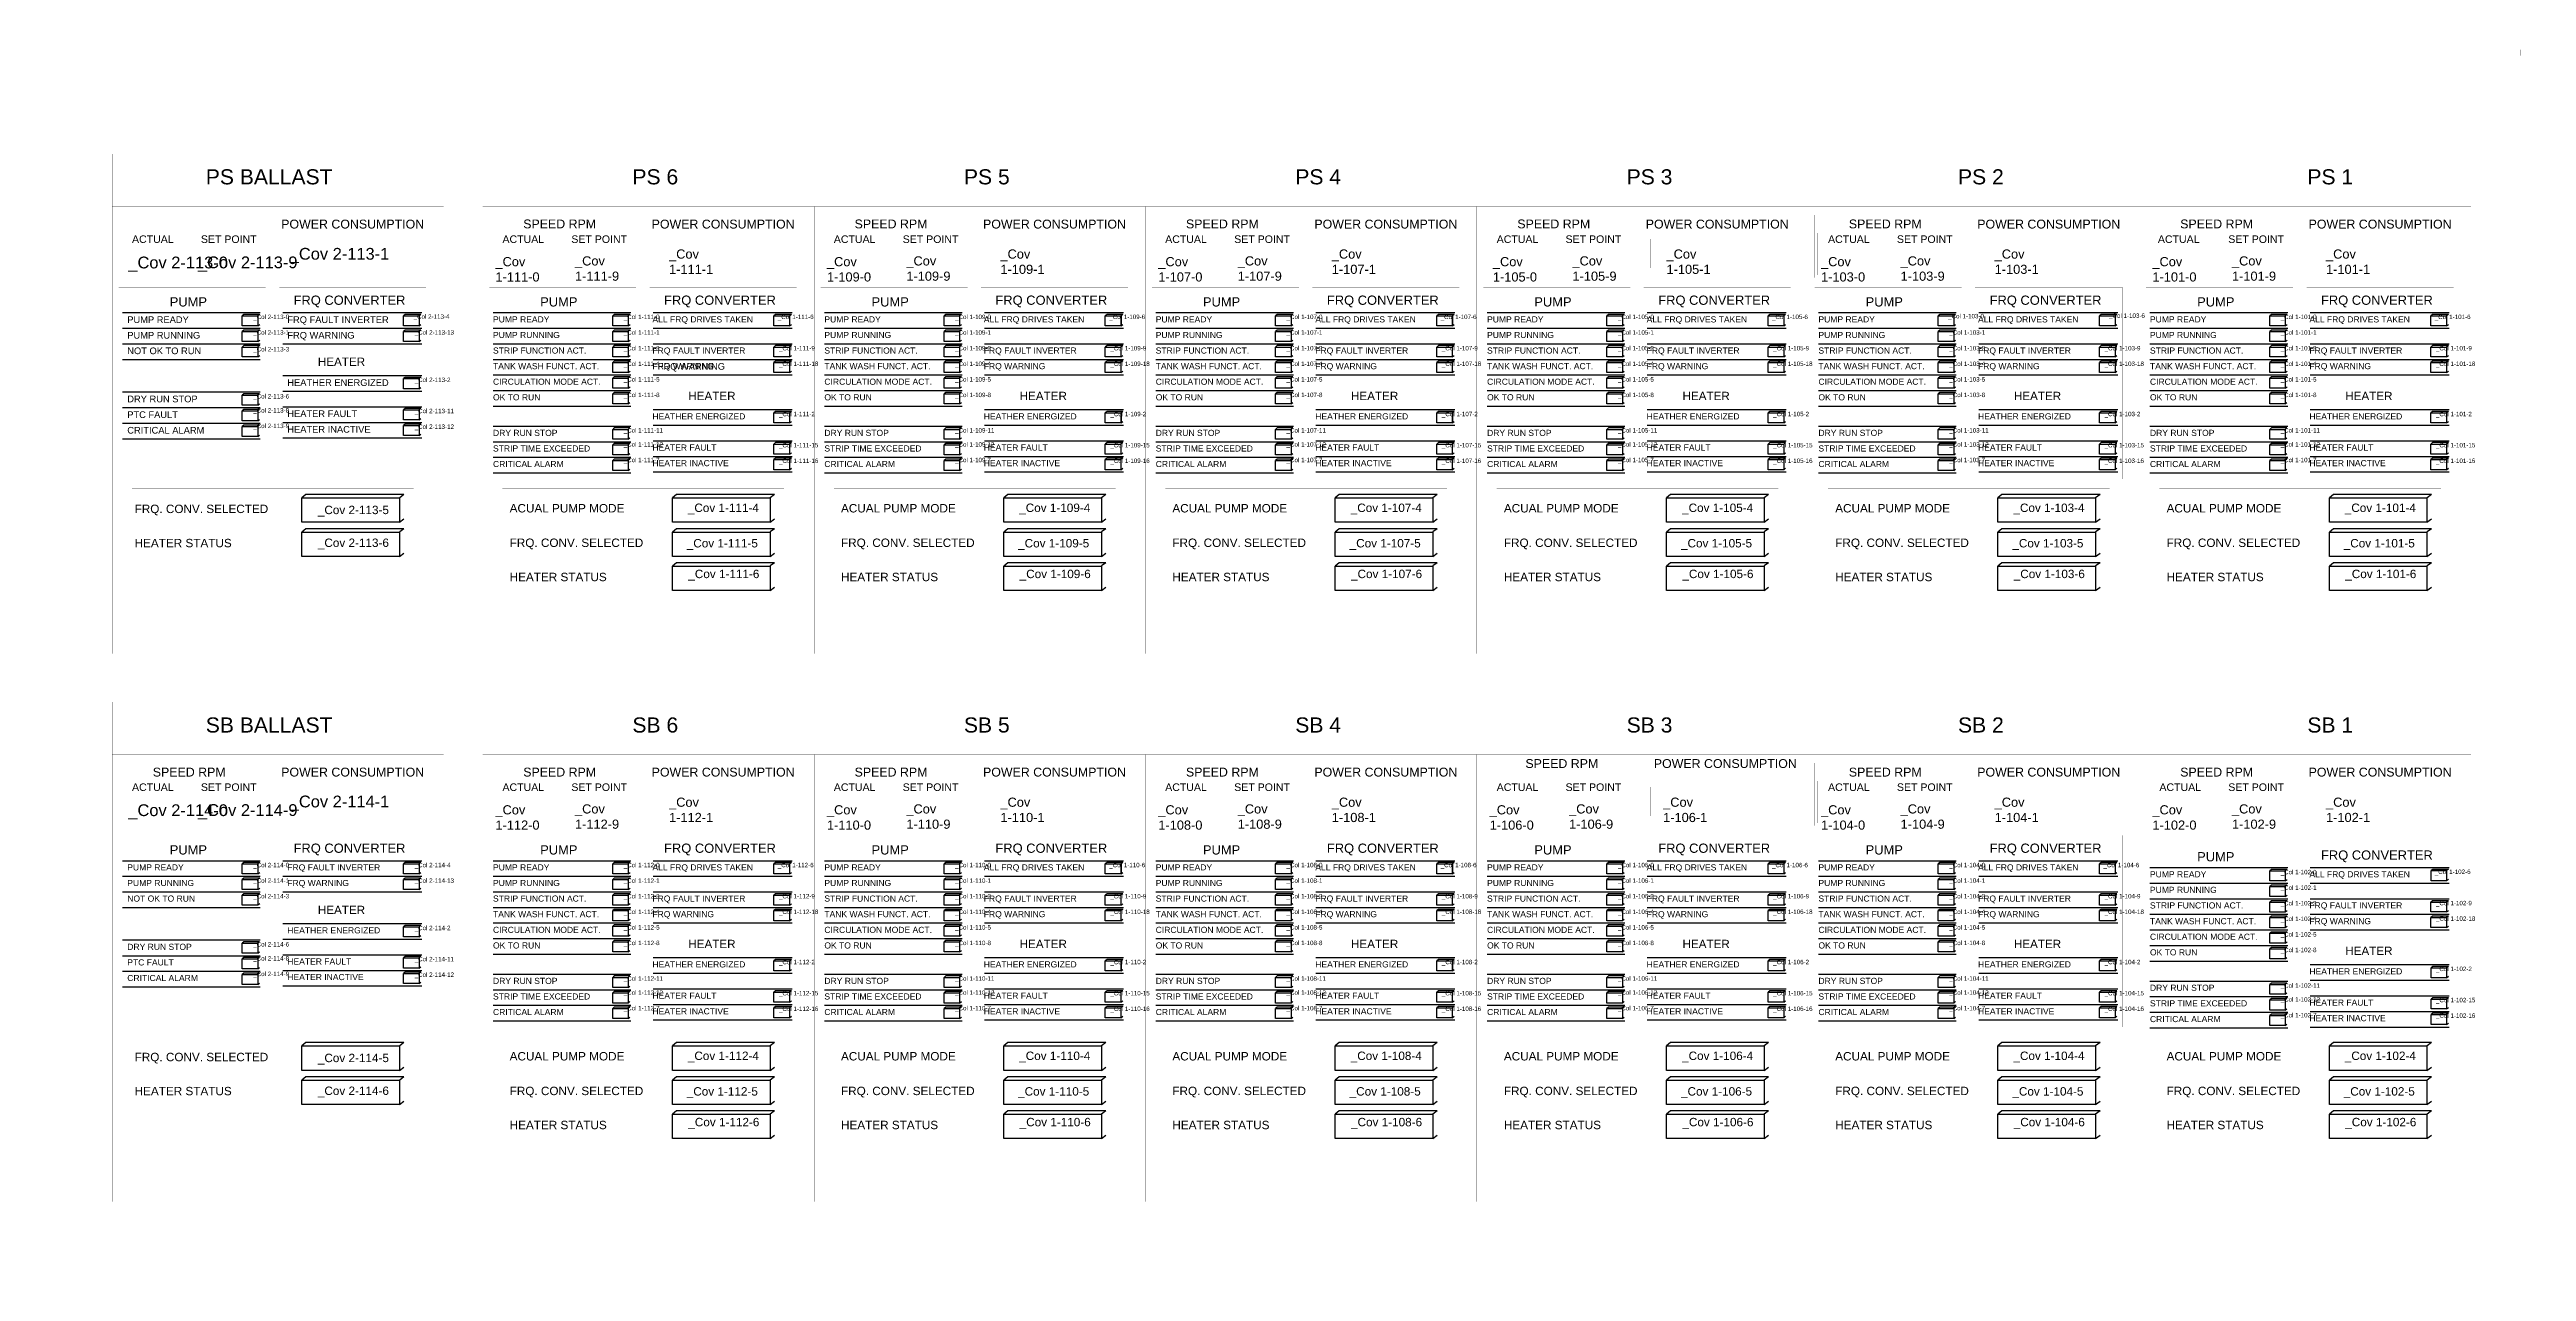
# Model space of a CAD drawing. Extents: x 56577 to 72798, y 155459 to 163459.
import ezdxf

# ---------------------------------------------------------------- set-up
doc = ezdxf.new("R2010")
doc.units = 0
doc.header["$MEASUREMENT"] = 0
doc.layers.get('0').update_dxf_attribs({"linetype": 'CONTINUOUS'})
for name, color, linetype in [('Alarm fields', 20, 'CONTINUOUS'), ('Info fields', 101, 'CONTINUOUS'), ('OMRISS', 8, 'CONTINUOUS'), ('Omriss pump object', 211, 'CONTINUOUS'), ('Pump text', 7, 'CONTINUOUS')]:
    doc.layers.add(name, color=color, linetype=linetype)
doc.layers.add('Bilge', color=50, linetype='CONTINUOUS', plot=False)
doc.styles.add('ARIAL', font='ARIAL.TTF', dxfattribs={"height": 12})

msp = doc.modelspace()

# ---------------------------------------------------------------- texts
at = {"attachment_point": 1, "style": 'ARIAL'}
for s, insert, char_height, width in [('PS BALLAST', (57600, 162675), 99, 890.56), ('PS 6', (60394, 162675), 99, 890.56), ('PS 5', (62565, 162675), 99, 890.56), ('PS 4', (64735, 162675), 99, 890.56), ('PS 3', (66905, 162675), 99, 890.56), ('PS 2', (69075, 162675), 99, 890.56), ('PS 1', (71363, 162675), 99, 890.56), ('ACTUAL', (57117, 162242), 49.5, 495.41), ('SET POINT', (57568, 162242), 49.5, 495.41), ('POWER CONSUMPTION', (58094, 162345), 58, 1213.87), ('ACTUAL', (59543, 162242), 49.5, 495.41), ('SPEED RPM', (59679, 162346), 58, 495.41), ('SET POINT', (59994, 162242), 49.5, 495.41), ('POWER CONSUMPTION', (60520, 162345), 58, 1213.87), ('ACTUAL', (61713, 162242), 49.5, 495.41), ('SPEED RPM', (61849, 162346), 58, 495.41), ('SET POINT', (62164, 162242), 49.5, 495.41), ('POWER CONSUMPTION', (62690, 162345), 58, 1213.87), ('ACTUAL', (63883, 162242), 49.5, 495.41), ('SPEED RPM', (64019, 162346), 58, 495.41), ('SET POINT', (64335, 162242), 49.5, 495.41), ('POWER CONSUMPTION', (64860, 162345), 58, 1213.87), ('ACTUAL', (66054, 162242), 49.5, 495.41), ('SPEED RPM', (66189, 162346), 58, 495.41), ('SET POINT', (66505, 162242), 49.5, 495.41), ('POWER CONSUMPTION', (67030, 162345), 58, 1213.87), ('ACTUAL', (68224, 162242), 49.5, 495.41), ('SPEED RPM', (68360, 162346), 58, 495.41), ('SET POINT', (68675, 162242), 49.5, 495.41), ('POWER CONSUMPTION', (69201, 162345), 58, 1213.87), ('ACTUAL', (70384, 162242), 49.5, 495.41), ('SPEED RPM', (70530, 162346), 58, 495.41), ('SET POINT', (70845, 162242), 49.5, 495.41), ('POWER CONSUMPTION', (71371, 162345), 58, 1213.87), ('PUMP ', (57364, 161837), 60.5, 854.45), ('FRQ CONVERTER', (58175, 161848), 60.5, 1234.88), ('PUMP ', (59790, 161837), 60.5, 854.45), ('FRQ CONVERTER', (60601, 161848), 60.5, 1234.88), ('PUMP ', (61960, 161837), 60.5, 854.45), ('FRQ CONVERTER', (62771, 161848), 60.5, 1234.88), ('PUMP ', (64130, 161837), 60.5, 854.45), ('FRQ CONVERTER', (64942, 161848), 60.5, 1234.88), ('PUMP ', (66300, 161837), 60.5, 854.45), ('FRQ CONVERTER', (67112, 161848), 60.5, 1234.88), ('PUMP ', (68470, 161837), 60.5, 854.45), ('FRQ CONVERTER', (69282, 161848), 60.5, 1234.88), ('PUMP ', (70641, 161837), 60.5, 854.45), ('FRQ CONVERTER', (71452, 161848), 60.5, 1234.88), ('PUMP READY', (57086, 161712), 43.6, 655.18), ('PUMP RUNNING', (57086, 161610), 43.64, 655.18), ('FRQ FAULT INVERTER', (58134, 161712), 43.64, 863.79), ('FRQ WARNING', (58134, 161610), 43.64, 655.18), ('PUMP READY', (59481, 161712), 40, 655.18), ('PUMP RUNNING', (59481, 161610), 40, 655.18), ('ALL FRQ DRIVES TAKEN', (60525, 161712), 40, 1104.32), ('PUMP READY', (61651, 161712), 40, 655.18), ('PUMP RUNNING', (61651, 161610), 40, 655.18), ('ALL FRQ DRIVES TAKEN', (62695, 161712), 40, 1104.32), ('PUMP READY', (63821, 161712), 40, 655.18), ('PUMP RUNNING', (63821, 161610), 40, 655.18), ('ALL FRQ DRIVES TAKEN', (64866, 161712), 40, 1104.32), ('PUMP READY', (65991, 161712), 40, 655.18), ('PUMP RUNNING', (65991, 161610), 40, 655.18), ('ALL FRQ DRIVES TAKEN', (67036, 161712), 40, 1104.32), ('PUMP READY', (68161, 161712), 40, 655.18), ('PUMP RUNNING', (68161, 161610), 40, 655.18), ('ALL FRQ DRIVES TAKEN', (69206, 161712), 40, 1104.32), ('PUMP READY', (70332, 161712), 40, 655.18), ('PUMP RUNNING', (70332, 161610), 40, 655.18), ('ALL FRQ DRIVES TAKEN', (71376, 161712), 40, 1104.32), ('NOT OK TO RUN', (57086, 161508), 43.64, 655.18), ('HEATER ', (58334, 161442), 54.6, 982.62), ('TANK WASH FUNCT. ACT.', (59481, 161406), 40, 952.73), ('STRIP FUNCTION ACT.', (59481, 161508), 40, 754.37), ('FRQ FAULT INVERTER', (60525, 161508), 40, 863.79), ('FRQ WARNING', (60525, 161406), 40, 655.18), ('FRQ WARNING', (60560, 161406), 43.64, 655.18), ('TANK WASH FUNCT. ACT.', (61651, 161406), 40, 952.73), ('STRIP FUNCTION ACT.', (61651, 161508), 40, 754.37), ('FRQ FAULT INVERTER', (62695, 161508), 40, 863.79), ('FRQ WARNING', (62695, 161406), 40, 655.18), ('TANK WASH FUNCT. ACT.', (63821, 161406), 40, 952.73), ('STRIP FUNCTION ACT.', (63821, 161508), 40, 754.37), ('FRQ FAULT INVERTER', (64866, 161508), 40, 863.79), ('FRQ WARNING', (64866, 161406), 40, 655.18), ('TANK WASH FUNCT. ACT.', (65991, 161406), 40, 952.73), ('STRIP FUNCTION ACT.', (65991, 161508), 40, 754.37), ('FRQ FAULT INVERTER', (67036, 161508), 40, 863.79), ('FRQ WARNING', (67036, 161406), 40, 655.18), ('TANK WASH FUNCT. ACT.', (68161, 161406), 40, 952.73), ('STRIP FUNCTION ACT.', (68161, 161508), 40, 754.37), ('FRQ FAULT INVERTER', (69206, 161508), 40, 863.79), ('FRQ WARNING', (69206, 161406), 40, 655.18), ('TANK WASH FUNCT. ACT.', (70332, 161406), 40, 952.73), ('STRIP FUNCTION ACT.', (70332, 161508), 40, 754.37), ('FRQ FAULT INVERTER', (71376, 161508), 40, 863.79), ('FRQ WARNING', (71376, 161406), 40, 655.18), ('HEATHER ENERGIZED', (58134, 161300), 43.64, 978.44), ('CIRCULATION MODE ACT.', (59481, 161304), 40, 952.73), ('CIRCULATION MODE ACT.', (61651, 161304), 40, 952.73), ('CIRCULATION MODE ACT.', (63821, 161304), 40, 952.73), ('CIRCULATION MODE ACT.', (65991, 161304), 40, 952.73), ('CIRCULATION MODE ACT.', (68161, 161304), 40, 952.73), ('CIRCULATION MODE ACT.', (70332, 161304), 40, 952.73), ('DRY RUN STOP', (57086, 161193), 43.64, 655.18), ('PTC FAULT', (57086, 161090), 43.6, 729.9), ('HEATER FAULT', (58134, 161096), 43.64, 655.18), ('OK TO RUN', (59481, 161202), 40, 655.18), ('HEATHER ENERGIZED', (60525, 161077), 40, 978.44), ('HEATER ', (60760, 161218), 54.6, 982.62), ('OK TO RUN', (61651, 161202), 40, 655.18), ('HEATHER ENERGIZED', (62695, 161077), 40, 978.44), ('HEATER ', (62930, 161218), 54.6, 982.62), ('OK TO RUN', (63821, 161202), 40, 655.18), ('HEATHER ENERGIZED', (64866, 161077), 40, 978.44), ('HEATER ', (65100, 161218), 54.6, 982.62), ('OK TO RUN', (65991, 161202), 40, 655.18), ('HEATHER ENERGIZED', (67036, 161077), 40, 978.44), ('HEATER ', (67271, 161218), 54.6, 982.62), ('OK TO RUN', (68161, 161202), 40, 655.18), ('HEATHER ENERGIZED', (69206, 161077), 40, 978.44), ('HEATER ', (69441, 161218), 54.6, 982.62), ('OK TO RUN', (70332, 161202), 40, 655.18), ('HEATHER ENERGIZED', (71376, 161077), 40, 978.44), ('HEATER ', (71611, 161218), 54.6, 982.62), ('CRITICAL ALARM', (57086, 160988), 43.64, 655.18), ('HEATER INACTIVE', (58134, 160994), 43.64, 655.18), ('DRY RUN STOP', (59481, 160969), 40, 655.18), ('DRY RUN STOP', (61651, 160969), 40, 655.18), ('DRY RUN STOP', (63821, 160969), 40, 655.18), ('DRY RUN STOP', (65991, 160969), 40, 655.18), ('DRY RUN STOP', (68161, 160969), 40, 655.18), ('DRY RUN STOP', (70332, 160969), 40, 655.18), ('STRIP TIME EXCEEDED', (59481, 160867), 40, 729.9), ('CRITICAL ALARM', (59481, 160765), 40, 655.18), ('HEATER FAULT', (60525, 160873), 40, 655.18), ('HEATER INACTIVE', (60525, 160771), 40, 655.18), ('STRIP TIME EXCEEDED', (61651, 160867), 40, 729.9), ('CRITICAL ALARM', (61651, 160765), 40, 655.18), ('HEATER FAULT', (62695, 160873), 40, 655.18), ('HEATER INACTIVE', (62695, 160771), 40, 655.18), ('STRIP TIME EXCEEDED', (63821, 160867), 40, 729.9), ('CRITICAL ALARM', (63821, 160765), 40, 655.18), ('HEATER FAULT', (64866, 160873), 40, 655.18), ('HEATER INACTIVE', (64866, 160771), 40, 655.18), ('STRIP TIME EXCEEDED', (65991, 160867), 40, 729.9), ('CRITICAL ALARM', (65991, 160765), 40, 655.18), ('HEATER FAULT', (67036, 160873), 40, 655.18), ('HEATER INACTIVE', (67036, 160771), 40, 655.18), ('STRIP TIME EXCEEDED', (68161, 160867), 40, 729.9), ('CRITICAL ALARM', (68161, 160765), 40, 655.18), ('HEATER FAULT', (69206, 160873), 40, 655.18), ('HEATER INACTIVE', (69206, 160771), 40, 655.18), ('STRIP TIME EXCEEDED', (70332, 160867), 40, 729.9), ('CRITICAL ALARM', (70332, 160765), 40, 655.18), ('HEATER FAULT', (71376, 160873), 40, 655.18), ('HEATER INACTIVE', (71376, 160771), 40, 655.18), ('FRQ. CONV. SELECTED', (57134, 160479), 55, 1070.09), ('ACUAL PUMP MODE', (59590, 160483), 55, 1070.09), ('ACUAL PUMP MODE', (61760, 160483), 55, 1070.09), ('ACUAL PUMP MODE', (63930, 160483), 55, 1070.09), ('ACUAL PUMP MODE', (66101, 160483), 55, 1070.09), ('ACUAL PUMP MODE', (68271, 160483), 55, 1070.09), ('ACUAL PUMP MODE', (70441, 160483), 55, 1070.09), ('HEATER STATUS', (57134, 160255), 55, 1070.09), ('FRQ. CONV. SELECTED', (59590, 160257), 55, 1070.09), ('FRQ. CONV. SELECTED', (61760, 160257), 55, 1070.09), ('FRQ. CONV. SELECTED', (63930, 160257), 55, 1070.09), ('FRQ. CONV. SELECTED', (66101, 160257), 55, 1070.09), ('FRQ. CONV. SELECTED', (68271, 160257), 55, 1070.09), ('FRQ. CONV. SELECTED', (70441, 160257), 55, 1070.09), ('HEATER STATUS', (59590, 160033), 55, 1070.09), ('HEATER STATUS', (61760, 160033), 55, 1070.09), ('HEATER STATUS', (63930, 160033), 55, 1070.09), ('HEATER STATUS', (66101, 160033), 55, 1070.09), ('HEATER STATUS', (68271, 160033), 55, 1070.09), ('HEATER STATUS', (70441, 160033), 55, 1070.09), ('SB BALLAST', (57600, 159086), 99, 890.56), ('SB 6', (60394, 159086), 99, 890.56), ('SB 5', (62565, 159086), 99, 890.56), ('SB 4', (64735, 159086), 99, 890.56), ('SB 3', (66905, 159086), 99, 890.56), ('SB 2', (69075, 159086), 99, 890.56), ('SB 1', (71363, 159086), 99, 890.56), ('SPEED RPM', (66242, 158813), 58, 495.41), ('POWER CONSUMPTION', (67083, 158813), 58, 1213.87), ('ACTUAL', (57117, 158654), 49.5, 495.41), ('SPEED RPM', (57253, 158757), 58, 495.41), ('SET POINT', (57568, 158654), 49.5, 495.41), ('POWER CONSUMPTION', (58094, 158757), 58, 1213.87), ('ACTUAL', (59543, 158654), 49.5, 495.41), ('SPEED RPM', (59679, 158757), 58, 495.41), ('SET POINT', (59994, 158654), 49.5, 495.41), ('POWER CONSUMPTION', (60520, 158757), 58, 1213.87), ('ACTUAL', (61713, 158654), 49.5, 495.41), ('SPEED RPM', (61849, 158757), 58, 495.41), ('SET POINT', (62164, 158654), 49.5, 495.41), ('POWER CONSUMPTION', (62690, 158757), 58, 1213.87), ('ACTUAL', (63883, 158654), 49.5, 495.41), ('SPEED RPM', (64019, 158757), 58, 495.41), ('SET POINT', (64335, 158654), 49.5, 495.41), ('POWER CONSUMPTION', (64860, 158757), 58, 1213.87), ('ACTUAL', (66054, 158654), 49.5, 495.41), ('SET POINT', (66505, 158654), 49.5, 495.41), ('ACTUAL', (68224, 158654), 49.5, 495.41), ('SPEED RPM', (68360, 158757), 58, 495.41), ('SET POINT', (68675, 158654), 49.5, 495.41), ('POWER CONSUMPTION', (69201, 158757), 58, 1213.87), ('ACTUAL', (70394, 158654), 49.5, 495.41), ('SPEED RPM', (70530, 158757), 58, 495.41), ('SET POINT', (70845, 158654), 49.5, 495.41), ('POWER CONSUMPTION', (71371, 158757), 58, 1213.87), ('PUMP ', (57364, 158249), 60.5, 854.45), ('FRQ CONVERTER', (58175, 158260), 60.5, 1234.88), ('PUMP ', (59790, 158249), 60.5, 854.45), ('FRQ CONVERTER', (60601, 158260), 60.5, 1234.88), ('PUMP ', (61960, 158249), 60.5, 854.45), ('FRQ CONVERTER', (62771, 158260), 60.5, 1234.88), ('PUMP ', (64130, 158249), 60.5, 854.45), ('FRQ CONVERTER', (64942, 158260), 60.5, 1234.88), ('PUMP ', (66300, 158249), 60.5, 854.45), ('FRQ CONVERTER', (67112, 158260), 60.5, 1234.88), ('PUMP ', (68470, 158249), 60.5, 854.45), ('FRQ CONVERTER', (69282, 158260), 60.5, 1234.88), ('PUMP ', (70641, 158204), 60.5, 854.45), ('FRQ CONVERTER', (71452, 158215), 60.5, 1234.88), ('PUMP READY', (57086, 158124), 40, 655.18), ('PUMP RUNNING', (57086, 158022), 40, 655.18), ('FRQ FAULT INVERTER', (58134, 158124), 40, 863.79), ('FRQ WARNING', (58134, 158022), 40, 655.18), ('PUMP READY', (59481, 158124), 40, 655.18), ('PUMP RUNNING', (59481, 158022), 40, 655.18), ('ALL FRQ DRIVES TAKEN', (60525, 158124), 40, 1104.32), ('PUMP READY', (61651, 158124), 40, 655.18), ('PUMP RUNNING', (61651, 158022), 40, 655.18), ('ALL FRQ DRIVES TAKEN', (62695, 158124), 40, 1104.32), ('PUMP READY', (63821, 158124), 40, 655.18), ('PUMP RUNNING', (63821, 158022), 40, 655.18), ('ALL FRQ DRIVES TAKEN', (64866, 158124), 40, 1104.32), ('PUMP READY', (65991, 158124), 40, 655.18), ('PUMP RUNNING', (65991, 158022), 40, 655.18), ('ALL FRQ DRIVES TAKEN', (67036, 158124), 40, 1104.32), ('PUMP READY', (68161, 158124), 40, 655.18), ('PUMP RUNNING', (68161, 158022), 40, 655.18), ('ALL FRQ DRIVES TAKEN', (69206, 158124), 40, 1104.32), ('PUMP READY', (70332, 158079), 40, 655.18), ('ALL FRQ DRIVES TAKEN', (71376, 158079), 40, 1104.32), ('NOT OK TO RUN', (57086, 157920), 40, 655.18), ('HEATER ', (58334, 157853), 54.6, 982.62), ('STRIP FUNCTION ACT.', (59481, 157920), 40, 754.37), ('FRQ FAULT INVERTER', (60525, 157920), 40, 863.79), ('STRIP FUNCTION ACT.', (61651, 157920), 40, 754.37), ('FRQ FAULT INVERTER', (62695, 157920), 40, 863.79), ('STRIP FUNCTION ACT.', (63821, 157920), 40, 754.37), ('FRQ FAULT INVERTER', (64866, 157920), 40, 863.79), ('STRIP FUNCTION ACT.', (65991, 157920), 40, 754.37), ('FRQ FAULT INVERTER', (67036, 157920), 40, 863.79), ('STRIP FUNCTION ACT.', (68161, 157920), 40, 754.37), ('FRQ FAULT INVERTER', (69206, 157920), 40, 863.79), ('STRIP FUNCTION ACT.', (70332, 157875), 40, 754.37), ('PUMP RUNNING', (70332, 157977), 40, 655.18), ('FRQ FAULT INVERTER', (71376, 157875), 40, 863.79), ('HEATHER ENERGIZED', (58134, 157712), 40, 978.44), ('TANK WASH FUNCT. ACT.', (59481, 157818), 40, 952.73), ('CIRCULATION MODE ACT.', (59481, 157715), 40, 952.73), ('FRQ WARNING', (60525, 157818), 40, 655.18), ('TANK WASH FUNCT. ACT.', (61651, 157818), 40, 952.73), ('CIRCULATION MODE ACT.', (61651, 157715), 40, 952.73), ('FRQ WARNING', (62695, 157818), 40, 655.18), ('TANK WASH FUNCT. ACT.', (63821, 157818), 40, 952.73), ('CIRCULATION MODE ACT.', (63821, 157715), 40, 952.73), ('FRQ WARNING', (64866, 157818), 40, 655.18), ('TANK WASH FUNCT. ACT.', (65991, 157818), 40, 952.73), ('CIRCULATION MODE ACT.', (65991, 157715), 40, 952.73), ('FRQ WARNING', (67036, 157818), 40, 655.18), ('TANK WASH FUNCT. ACT.', (68161, 157818), 40, 952.73), ('CIRCULATION MODE ACT.', (68161, 157715), 40, 952.73), ('FRQ WARNING', (69206, 157818), 40, 655.18), ('TANK WASH FUNCT. ACT.', (70332, 157772), 40, 952.73), ('CIRCULATION MODE ACT.', (70332, 157670), 40, 952.73), ('FRQ WARNING', (71376, 157772), 40, 655.18), ('DRY RUN STOP', (57086, 157604), 40, 655.18), ('HEATER FAULT', (58134, 157508), 40, 655.18), ('OK TO RUN', (59481, 157613), 40, 655.18), ('HEATER ', (60760, 157630), 54.6, 982.62), ('OK TO RUN', (61651, 157613), 40, 655.18), ('HEATER ', (62930, 157630), 54.6, 982.62), ('OK TO RUN', (63821, 157613), 40, 655.18), ('HEATER ', (65100, 157630), 54.6, 982.62), ('OK TO RUN', (65991, 157613), 40, 655.18), ('HEATER ', (67271, 157630), 54.6, 982.62), ('OK TO RUN', (68161, 157613), 40, 655.18), ('HEATER ', (69441, 157630), 54.6, 982.62), ('OK TO RUN', (70332, 157568), 40, 655.18), ('HEATER ', (71611, 157585), 54.6, 982.62), ('CRITICAL ALARM', (57086, 157400), 40, 655.18), ('PTC FAULT', (57086, 157502), 40, 729.9), ('HEATER INACTIVE', (58134, 157406), 40, 655.18), ('DRY RUN STOP', (59481, 157381), 40, 655.18), ('HEATHER ENERGIZED', (60525, 157489), 40, 978.44), ('DRY RUN STOP', (61651, 157381), 40, 655.18), ('HEATHER ENERGIZED', (62695, 157489), 40, 978.44), ('DRY RUN STOP', (63821, 157381), 40, 655.18), ('HEATHER ENERGIZED', (64866, 157489), 40, 978.44), ('DRY RUN STOP', (65991, 157381), 40, 655.18), ('HEATHER ENERGIZED', (67036, 157489), 40, 978.44), ('DRY RUN STOP', (68161, 157381), 40, 655.18), ('HEATHER ENERGIZED', (69206, 157489), 40, 978.44), ('HEATHER ENERGIZED', (71376, 157443), 40, 978.44), ('STRIP TIME EXCEEDED', (59481, 157279), 40, 729.9), ('HEATER FAULT', (60525, 157284), 40, 655.18), ('HEATER INACTIVE', (60525, 157182), 40, 655.18), ('STRIP TIME EXCEEDED', (61651, 157279), 40, 729.9), ('HEATER FAULT', (62695, 157284), 40, 655.18), ('HEATER INACTIVE', (62695, 157182), 40, 655.18), ('STRIP TIME EXCEEDED', (63821, 157279), 40, 729.9), ('HEATER FAULT', (64866, 157284), 40, 655.18), ('HEATER INACTIVE', (64866, 157182), 40, 655.18), ('STRIP TIME EXCEEDED', (65991, 157279), 40, 729.9), ('HEATER FAULT', (67036, 157284), 40, 655.18), ('HEATER INACTIVE', (67036, 157182), 40, 655.18), ('STRIP TIME EXCEEDED', (68161, 157279), 40, 729.9), ('HEATER FAULT', (69206, 157284), 40, 655.18), ('HEATER INACTIVE', (69206, 157182), 40, 655.18), ('STRIP TIME EXCEEDED', (70332, 157234), 40, 729.9), ('DRY RUN STOP', (70332, 157336), 40, 655.18), ('HEATER FAULT', (71376, 157239), 40, 655.18), ('CRITICAL ALARM', (59481, 157177), 40, 655.18), ('CRITICAL ALARM', (61651, 157177), 40, 655.18), ('CRITICAL ALARM', (63821, 157177), 40, 655.18), ('CRITICAL ALARM', (65991, 157177), 40, 655.18), ('CRITICAL ALARM', (68161, 157177), 40, 655.18), ('CRITICAL ALARM', (70332, 157131), 40, 655.18), ('HEATER INACTIVE', (71376, 157137), 40, 655.18), ('FRQ. CONV. SELECTED', (57134, 156890), 55, 1070.09), ('ACUAL PUMP MODE', (59590, 156895), 55, 1070.09), ('ACUAL PUMP MODE', (61760, 156895), 55, 1070.09), ('ACUAL PUMP MODE', (63930, 156895), 55, 1070.09), ('ACUAL PUMP MODE', (66101, 156895), 55, 1070.09), ('ACUAL PUMP MODE', (68271, 156895), 55, 1070.09), ('ACUAL PUMP MODE', (70441, 156895), 55, 1070.09), ('HEATER STATUS', (57134, 156667), 55, 1070.09), ('FRQ. CONV. SELECTED', (59590, 156668), 55, 1070.09), ('FRQ. CONV. SELECTED', (61760, 156668), 55, 1070.09), ('FRQ. CONV. SELECTED', (63930, 156668), 55, 1070.09), ('FRQ. CONV. SELECTED', (66101, 156668), 55, 1070.09), ('FRQ. CONV. SELECTED', (68271, 156668), 55, 1070.09), ('FRQ. CONV. SELECTED', (70441, 156668), 55, 1070.09), ('HEATER STATUS', (59590, 156445), 55, 1070.09), ('HEATER STATUS', (61760, 156445), 55, 1070.09), ('HEATER STATUS', (63930, 156445), 55, 1070.09), ('HEATER STATUS', (66101, 156445), 55, 1070.09), ('HEATER STATUS', (68271, 156445), 55, 1070.09), ('HEATER STATUS', (70441, 156445), 55, 1070.09)]:
    msp.add_mtext(s, dxfattribs=dict(at, insert=insert, char_height=char_height, width=width))
at = {"layer": 'Bilge', "color": 0, "linetype": 'Continuous', "style": 'ARIAL'}
for s, height, p in [('_Cov 2-113-0', 77, (57093, 162026)), ('_Cov 2-113-9', 77, (57549, 162027)), ('_Cov 2-113-1', 77, (58150, 162083)), ('_Cov 2-113-5', 55, (58334, 160417)), ('_Cov 1-111-4', 55, (60757, 160431)), ('_Cov 1-109-4', 55, (62927, 160431)), ('_Cov 1-107-4', 55, (65098, 160431)), ('_Cov 1-105-4', 55, (67268, 160431)), ('_Cov 1-103-4', 55, (69438, 160431)), ('_Cov 1-101-4', 55, (71608, 160431)), ('_Cov 2-113-6', 55, (58334, 160202)), ('_Cov 1-111-5', 55, (60750, 160199)), ('_Cov 1-109-5', 55, (62920, 160199)), ('_Cov 1-107-5', 55, (65091, 160199)), ('_Cov 1-105-5', 55, (67261, 160199)), ('_Cov 1-103-5', 55, (69431, 160199)), ('_Cov 1-101-5', 55, (71601, 160199)), ('_Cov 1-111-6', 55, (60760, 159998)), ('_Cov 1-109-6', 55, (62930, 159998)), ('_Cov 1-107-6', 55, (65100, 159998)), ('_Cov 1-105-6', 55, (67270, 159998)), ('_Cov 1-103-6', 55, (69440, 159998)), ('_Cov 1-101-6', 55, (71611, 159998)), ('_Cov 2-114-0', 77, (57093, 158440)), ('_Cov 2-114-9', 77, (57549, 158441)), ('_Cov 2-114-1', 77, (58150, 158497)), ('_Cov 2-114-5', 55, (58334, 156829)), ('_Cov 1-112-4', 55, (60757, 156843)), ('_Cov 1-110-4', 55, (62927, 156843)), ('_Cov 1-108-4', 55, (65098, 156843)), ('_Cov 1-106-4', 55, (67268, 156843)), ('_Cov 1-104-4', 55, (69438, 156843)), ('_Cov 1-102-4', 55, (71608, 156843)), ('_Cov 2-114-6', 55, (58334, 156614)), ('_Cov 1-112-5', 55, (60750, 156610)), ('_Cov 1-110-5', 55, (62920, 156610)), ('_Cov 1-108-5', 55, (65091, 156610)), ('_Cov 1-106-5', 55, (67261, 156610)), ('_Cov 1-104-5', 55, (69431, 156610)), ('_Cov 1-102-5', 55, (71601, 156610)), ('_Cov 1-112-6', 55, (60760, 156409)), ('_Cov 1-110-6', 55, (62930, 156409)), ('_Cov 1-108-6', 55, (65100, 156409)), ('_Cov 1-106-6', 55, (67270, 156409)), ('_Cov 1-104-6', 55, (69440, 156409)), ('_Cov 1-102-6', 55, (71611, 156409))]:
    msp.add_text(s, height=height, dxfattribs=at).set_placement(p)
at = {"layer": 'Pump text', "color": 0, "linetype": 'Continuous', "style": 'ARIAL'}
for s, p in [('_Col 2-113-0', (57911, 161694)), ('_Col 2-113-4', (58961, 161696)), ('_Col 1-111-0', (60337, 161694)), ('_Col 1-111-6', (61346, 161694)), ('_Col 1-109-0', (62507, 161694)), ('_Col 1-109-6', (63517, 161694)), ('_Col 1-107-0', (64678, 161694)), ('_Col 1-107-6', (65687, 161694)), ('_Col 1-105-0', (66848, 161694)), ('_Col 1-105-6', (67857, 161694)), ('_Col 1-103-0', (69010, 161699)), ('_Col 1-103-6', (70064, 161702)), ('_Col 1-101-0', (71188, 161694)), ('_Col 1-101-6', (72197, 161694)), ('_Col 2-113-1', (57911, 161592)), ('_Col 2-113-13', (58968, 161592)), ('_Col 1-111-1', (60337, 161592)), ('_Col 1-109-1', (62507, 161592)), ('_Col 1-107-1', (64678, 161592)), ('_Col 1-105-1', (66848, 161592)), ('_Col 1-103-1', (69018, 161592)), ('_Col 1-101-1', (71188, 161592)), ('_Col 2-113-3', (57911, 161482)), ('_Col 1-111-3', (60337, 161489)), ('_Col 1-111-4', (60337, 161387)), ('_Col 1-111-9', (61354, 161489)), ('_Col 1-111-18', (61354, 161387)), ('_Col 1-109-3', (62507, 161489)), ('_Col 1-109-4', (62507, 161387)), ('_Col 1-109-9', (63524, 161489)), ('_Col 1-109-18', (63524, 161387)), ('_Col 1-107-3', (64678, 161489)), ('_Col 1-107-4', (64678, 161387)), ('_Col 1-107-9', (65695, 161489)), ('_Col 1-107-18', (65695, 161387)), ('_Col 1-105-3', (66848, 161489)), ('_Col 1-105-4', (66848, 161387)), ('_Col 1-105-9', (67865, 161489)), ('_Col 1-105-18', (67865, 161387)), ('_Col 1-103-3', (69018, 161489)), ('_Col 1-103-4', (69018, 161387)), ('_Col 1-103-9', (70035, 161489)), ('_Col 1-103-18', (70035, 161387)), ('_Col 1-101-3', (71188, 161489)), ('_Col 1-101-4', (71188, 161387)), ('_Col 1-101-9', (72205, 161489)), ('_Col 1-101-18', (72205, 161387)), ('_Col 2-113-2', (58968, 161282)), ('_Col 1-111-5', (60337, 161285)), ('_Col 1-109-5', (62507, 161285)), ('_Col 1-107-5', (64678, 161285)), ('_Col 1-105-5', (66848, 161285)), ('_Col 1-103-5', (69018, 161285)), ('_Col 1-101-5', (71188, 161285)), ('_Col 2-113-6', (57911, 161174)), ('_Col 2-113-8', (57911, 161082)), ('_Col 2-113-11', (58968, 161078)), ('_Col 1-111-8', (60337, 161183)), ('_Col 1-111-2', (61354, 161058)), ('_Col 1-109-8', (62507, 161183)), ('_Col 1-109-2', (63524, 161058)), ('_Col 1-107-8', (64678, 161183)), ('_Col 1-107-2', (65695, 161058)), ('_Col 1-105-8', (66848, 161183)), ('_Col 1-105-2', (67865, 161058)), ('_Col 1-103-8', (69018, 161183)), ('_Col 1-103-2', (70035, 161058)), ('_Col 1-101-8', (71188, 161183)), ('_Col 1-101-2', (72205, 161058)), ('_Col 2-113-9', (57911, 160980)), ('_Col 2-113-12', (58968, 160975)), ('_Col 1-111-11', (60337, 160951)), ('_Col 1-109-11', (62507, 160951)), ('_Col 1-107-11', (64678, 160951)), ('_Col 1-105-11', (66848, 160951)), ('_Col 1-103-11', (69018, 160951)), ('_Col 1-101-11', (71188, 160951)), ('_Col 1-111-12', (60337, 160859)), ('_Col 1-111-7', (60337, 160757)), ('_Col 1-111-15', (61354, 160854)), ('_Col 1-111-16', (61354, 160752)), ('_Col 1-109-12', (62507, 160859)), ('_Col 1-109-7', (62507, 160757)), ('_Col 1-109-15', (63524, 160854)), ('_Col 1-109-16', (63524, 160752)), ('_Col 1-107-12', (64678, 160859)), ('_Col 1-107-7', (64678, 160757)), ('_Col 1-107-15', (65695, 160854)), ('_Col 1-107-16', (65695, 160752)), ('_Col 1-105-12', (66848, 160859)), ('_Col 1-105-7', (66848, 160757)), ('_Col 1-105-15', (67865, 160854)), ('_Col 1-105-16', (67865, 160752)), ('_Col 1-103-12', (69018, 160859)), ('_Col 1-103-7', (69018, 160757)), ('_Col 1-103-15', (70035, 160854)), ('_Col 1-103-16', (70035, 160752)), ('_Col 1-101-12', (71188, 160859)), ('_Col 1-101-7', (71188, 160757)), ('_Col 1-101-15', (72205, 160854)), ('_Col 1-101-16', (72205, 160752)), ('_Col 2-114-0', (57911, 158105)), ('_Col 2-114-1', (57911, 158003)), ('_Col 2-114-4', (58968, 158105)), ('_Col 2-114-13', (58968, 158003)), ('_Col 1-112-0', (60337, 158105)), ('_Col 1-112-1', (60337, 158003)), ('_Col 1-112-6', (61346, 158105)), ('_Col 1-110-0', (62507, 158105)), ('_Col 1-110-1', (62507, 158003)), ('_Col 1-110-6', (63517, 158105)), ('_Col 1-108-0', (64678, 158105)), ('_Col 1-108-1', (64678, 158003)), ('_Col 1-108-6', (65687, 158105)), ('_Col 1-106-0', (66848, 158105)), ('_Col 1-106-1', (66848, 158003)), ('_Col 1-106-6', (67857, 158105)), ('_Col 1-104-0', (69018, 158105)), ('_Col 1-104-1', (69018, 158003)), ('_Col 1-104-6', (70027, 158105)), ('_Col 1-102-0', (71188, 158059)), ('_Col 1-102-6', (72197, 158061)), ('_Col 2-114-3', (57911, 157901)), ('_Col 1-112-3', (60337, 157901)), ('_Col 1-112-4', (60337, 157799)), ('_Col 1-112-9', (61354, 157901)), ('_Col 1-112-18', (61354, 157799)), ('_Col 1-110-3', (62507, 157901)), ('_Col 1-110-4', (62507, 157799)), ('_Col 1-110-9', (63524, 157901)), ('_Col 1-110-18', (63524, 157799)), ('_Col 1-108-3', (64678, 157901)), ('_Col 1-108-4', (64678, 157799)), ('_Col 1-108-9', (65695, 157901)), ('_Col 1-108-18', (65695, 157799)), ('_Col 1-106-3', (66848, 157901)), ('_Col 1-106-4', (66848, 157799)), ('_Col 1-106-9', (67865, 157901)), ('_Col 1-106-18', (67865, 157799)), ('_Col 1-104-3', (69018, 157901)), ('_Col 1-104-4', (69018, 157799)), ('_Col 1-104-9', (70035, 157901)), ('_Col 1-104-18', (70035, 157799)), ('_Col 1-102-1', (71188, 157957)), ('_Col 1-102-3', (71188, 157855)), ('_Col 1-102-9', (72205, 157856)), ('_Col 2-114-2', (58968, 157693)), ('_Col 1-112-5', (60337, 157697)), ('_Col 1-110-5', (62507, 157697)), ('_Col 1-108-5', (64678, 157697)), ('_Col 1-106-5', (66848, 157697)), ('_Col 1-104-5', (69018, 157697)), ('_Col 1-102-4', (71188, 157753)), ('_Col 1-102-5', (71188, 157651)), ('_Col 1-102-18', (72205, 157754)), ('_Col 2-114-6', (57911, 157586)), ('_Col 2-114-8', (57911, 157494)), ('_Col 2-114-11', (58968, 157489)), ('_Col 1-112-8', (60337, 157595)), ('_Col 1-110-8', (62507, 157595)), ('_Col 1-108-8', (64678, 157595)), ('_Col 1-106-8', (66848, 157595)), ('_Col 1-104-8', (69018, 157595)), ('_Col 1-102-8', (71188, 157549)), ('_Col 2-114-9', (57911, 157392)), ('_Col 2-114-12', (58968, 157387)), ('_Col 1-112-11', (60337, 157362)), ('_Col 1-112-2', (61354, 157470)), ('_Col 1-110-11', (62507, 157362)), ('_Col 1-110-2', (63524, 157470)), ('_Col 1-108-11', (64678, 157362)), ('_Col 1-108-2', (65695, 157470)), ('_Col 1-106-11', (66848, 157362)), ('_Col 1-106-2', (67865, 157470)), ('_Col 1-104-11', (69018, 157362)), ('_Col 1-104-2', (70035, 157470)), ('_Col 1-102-11', (71188, 157316)), ('_Col 1-102-2', (72205, 157425)), ('_Col 1-112-12', (60337, 157270)), ('_Col 1-112-7', (60337, 157168)), ('_Col 1-112-15', (61354, 157266)), ('_Col 1-112-16', (61354, 157164)), ('_Col 1-110-12', (62507, 157270)), ('_Col 1-110-7', (62507, 157168)), ('_Col 1-110-15', (63524, 157266)), ('_Col 1-110-16', (63524, 157164)), ('_Col 1-108-12', (64678, 157270)), ('_Col 1-108-7', (64678, 157168)), ('_Col 1-108-15', (65695, 157266)), ('_Col 1-108-16', (65695, 157164)), ('_Col 1-106-12', (66848, 157270)), ('_Col 1-106-7', (66848, 157168)), ('_Col 1-106-15', (67865, 157266)), ('_Col 1-106-16', (67865, 157164)), ('_Col 1-104-12', (69018, 157270)), ('_Col 1-104-7', (69018, 157168)), ('_Col 1-104-15', (70035, 157266)), ('_Col 1-104-16', (70035, 157164)), ('_Col 1-102-12', (71188, 157225)), ('_Col 1-102-15', (72205, 157221)), ('_Col 1-102-7', (71188, 157122)), ('_Col 1-102-16', (72205, 157119))]:
    msp.add_text(s, height=29.09, dxfattribs=at).set_placement(p)
at = {"layer": 'Pump text', "char_height": 60, "attachment_point": 1, "style": 'ARIAL'}
for s, insert, width in [('_Cov 1-111-0', (59497, 162100), 350), ('_Cov 1-111-9', (60018, 162105), 350), ('_Cov 1-111-1', (60634, 162150), 450), ('_Cov 1-109-0', (61668, 162100), 350), ('_Cov 1-109-9', (62188, 162105), 350), ('_Cov 1-109-1', (62804, 162150), 450), ('_Cov 1-107-0', (63838, 162100), 350), ('_Cov 1-107-9', (64358, 162105), 350), ('_Cov 1-107-1', (64974, 162150), 450), ('_Cov 1-105-0', (66029, 162100), 350), ('_Cov 1-105-9', (66550, 162105), 350), ('_Cov 1-105-1', (67166, 162150), 450), ('_Cov 1-103-0', (68178, 162100), 350), ('_Cov 1-103-9', (68699, 162105), 350), ('_Cov 1-103-1', (69315, 162150), 450), ('_Cov 1-101-0', (70348, 162100), 350), ('_Cov 1-101-9', (70869, 162105), 350), ('_Cov 1-101-1', (71485, 162150), 450), ('_Cov 1-112-0', (59497, 158511), 350), ('_Cov 1-112-9', (60018, 158517), 350), ('_Cov 1-112-1', (60634, 158561), 450), ('_Cov 1-110-0', (61668, 158511), 350), ('_Cov 1-110-9', (62188, 158517), 350), ('_Cov 1-110-1', (62804, 158561), 450), ('_Cov 1-108-0', (63838, 158511), 350), ('_Cov 1-108-9', (64358, 158517), 350), ('_Cov 1-108-1', (64974, 158561), 450), ('_Cov 1-106-0', (66008, 158511), 350), ('_Cov 1-106-9', (66528, 158517), 350), ('_Cov 1-106-1', (67144, 158561), 450), ('_Cov 1-104-0', (68178, 158511), 350), ('_Cov 1-104-9', (68699, 158517), 350), ('_Cov 1-104-1', (69315, 158561), 450), ('_Cov 1-102-0', (70348, 158511), 350), ('_Cov 1-102-9', (70869, 158517), 350), ('_Cov 1-102-1', (71485, 158561), 450)]:
    msp.add_mtext(s, dxfattribs=dict(at, insert=insert, width=width))

# ---------------------------------------------------------------- linework, layer by layer
at = {"layer": 'Alarm fields'}
for points in [[(58104, 161737), (59014, 161737)], [(58104, 161634), (59014, 161634)], [(58104, 161532), (59014, 161532)], [(60530, 161532), (61440, 161532)], [(60530, 161430), (61440, 161430)], [(62700, 161532), (63610, 161532)], [(62700, 161430), (63610, 161430)], [(64870, 161532), (65780, 161532)], [(64870, 161430), (65780, 161430)], [(67040, 161532), (67950, 161532)], [(67040, 161430), (67950, 161430)], [(69211, 161532), (70121, 161532)], [(69211, 161430), (70121, 161430)], [(71381, 161532), (72291, 161532)], [(71381, 161430), (72291, 161430)], [(60530, 161328), (61440, 161328)], [(62700, 161328), (63610, 161328)], [(64870, 161328), (65780, 161328)], [(67040, 161328), (67950, 161328)], [(69211, 161328), (70121, 161328)], [(71381, 161328), (72291, 161328)], [(57055, 161217), (57957, 161217)], [(57055, 161115), (57957, 161115)], [(58104, 161120), (59014, 161120)], [(57055, 161013), (57957, 161013)], [(57055, 160911), (57957, 160911)], [(58104, 161018), (59014, 161018)], [(58104, 160916), (59014, 160916)], [(59481, 160993), (60383, 160993)], [(61651, 160993), (62554, 160993)], [(63821, 160993), (64724, 160993)], [(65992, 160993), (66894, 160993)], [(68162, 160993), (69064, 160993)], [(70332, 160993), (71234, 160993)], [(59481, 160891), (60383, 160891)], [(59481, 160789), (60383, 160789)], [(60530, 160897), (61440, 160897)], [(60530, 160795), (61440, 160795)], [(61651, 160891), (62554, 160891)], [(61651, 160789), (62554, 160789)], [(62700, 160897), (63610, 160897)], [(62700, 160795), (63610, 160795)], [(63821, 160891), (64724, 160891)], [(63821, 160789), (64724, 160789)], [(64870, 160897), (65780, 160897)], [(64870, 160795), (65780, 160795)], [(65992, 160891), (66894, 160891)], [(65992, 160789), (66894, 160789)], [(67040, 160897), (67950, 160897)], [(67040, 160795), (67950, 160795)], [(68162, 160891), (69064, 160891)], [(68162, 160789), (69064, 160789)], [(69211, 160897), (70121, 160897)], [(69211, 160795), (70121, 160795)], [(70332, 160891), (71234, 160891)], [(70332, 160789), (71234, 160789)], [(71381, 160897), (72291, 160897)], [(71381, 160795), (72291, 160795)], [(59481, 160687), (60383, 160687)], [(60530, 160693), (61440, 160693)], [(61651, 160687), (62554, 160687)], [(62700, 160693), (63610, 160693)], [(63821, 160687), (64724, 160687)], [(64870, 160693), (65780, 160693)], [(65992, 160687), (66894, 160687)], [(67040, 160693), (67950, 160693)], [(68162, 160687), (69064, 160687)], [(69211, 160693), (70121, 160693)], [(70332, 160687), (71234, 160687)], [(71381, 160693), (72291, 160693)], [(58104, 158148), (59014, 158148)], [(58104, 158046), (59014, 158046)], [(58104, 157944), (59014, 157944)], [(60530, 157944), (61440, 157944)], [(60530, 157842), (61440, 157842)], [(62700, 157944), (63610, 157944)], [(62700, 157842), (63610, 157842)], [(64870, 157944), (65780, 157944)], [(64870, 157842), (65780, 157842)], [(67040, 157944), (67950, 157944)], [(67040, 157842), (67950, 157842)], [(69211, 157944), (70121, 157944)], [(69211, 157842), (70121, 157842)], [(71381, 157899), (72291, 157899)], [(60530, 157740), (61440, 157740)], [(62700, 157740), (63610, 157740)], [(64870, 157740), (65780, 157740)], [(67040, 157740), (67950, 157740)], [(69211, 157740), (70121, 157740)], [(71381, 157797), (72291, 157797)], [(71381, 157695), (72291, 157695)], [(57055, 157629), (57957, 157629)], [(57055, 157526), (57957, 157526)], [(58104, 157532), (59014, 157532)], [(57055, 157424), (57957, 157424)], [(58104, 157430), (59014, 157430)], [(59481, 157405), (60383, 157405)], [(61651, 157405), (62554, 157405)], [(63821, 157405), (64724, 157405)], [(65992, 157405), (66894, 157405)], [(68162, 157405), (69064, 157405)], [(70332, 157360), (71234, 157360)], [(57055, 157322), (57957, 157322)], [(58104, 157328), (59014, 157328)], [(59481, 157303), (60383, 157303)], [(59481, 157201), (60383, 157201)], [(60530, 157309), (61440, 157309)], [(60530, 157207), (61440, 157207)], [(61651, 157303), (62554, 157303)], [(61651, 157201), (62554, 157201)], [(62700, 157309), (63610, 157309)], [(62700, 157207), (63610, 157207)], [(63821, 157303), (64724, 157303)], [(63821, 157201), (64724, 157201)], [(64870, 157309), (65780, 157309)], [(64870, 157207), (65780, 157207)], [(65992, 157303), (66894, 157303)], [(65992, 157201), (66894, 157201)], [(67040, 157309), (67950, 157309)], [(67040, 157207), (67950, 157207)], [(68162, 157303), (69064, 157303)], [(68162, 157201), (69064, 157201)], [(69211, 157309), (70121, 157309)], [(69211, 157207), (70121, 157207)], [(70332, 157258), (71234, 157258)], [(71381, 157264), (72291, 157264)], [(59481, 157099), (60383, 157099)], [(60530, 157105), (61440, 157105)], [(61651, 157099), (62554, 157099)], [(62700, 157105), (63610, 157105)], [(63821, 157099), (64724, 157099)], [(64870, 157105), (65780, 157105)], [(65992, 157099), (66894, 157099)], [(67040, 157105), (67950, 157105)], [(68162, 157099), (69064, 157099)], [(69211, 157105), (70121, 157105)], [(70332, 157156), (71234, 157156)], [(70332, 157054), (71234, 157054)], [(71381, 157161), (72291, 157161)], [(71381, 157059), (72291, 157059)]]:
    msp.add_lwpolyline(points, dxfattribs=at)
at = {"layer": 'Alarm fields', "linetype": 'Continuous'}
for points in [[(59009, 161724), (58906, 161724), (58895, 161715), (58997, 161715), (58997, 161716)], [(59009, 161724), (58906, 161724), (58895, 161715), (58997, 161715), (58997, 161716)], [(59009, 161724), (58997, 161716), (58997, 161715), (58997, 161650), (59009, 161659)], [(59009, 161622), (58906, 161622), (58895, 161613), (58997, 161613), (58997, 161613)], [(59009, 161622), (58906, 161622), (58895, 161613), (58997, 161613), (58997, 161613)], [(59009, 161622), (58997, 161613), (58997, 161613), (58997, 161548), (59009, 161557)], [(61435, 161520), (61332, 161520), (61321, 161511), (61423, 161511), (61423, 161511)], [(61435, 161520), (61332, 161520), (61321, 161511), (61423, 161511), (61423, 161511)], [(61435, 161418), (61332, 161418), (61321, 161409), (61423, 161409), (61423, 161409)], [(61435, 161418), (61332, 161418), (61321, 161409), (61423, 161409), (61423, 161409)], [(61435, 161520), (61423, 161511), (61423, 161511), (61423, 161446), (61435, 161455)], [(61435, 161418), (61423, 161409), (61423, 161409), (61423, 161344), (61435, 161353)], [(63605, 161520), (63502, 161520), (63491, 161511), (63593, 161511), (63593, 161511)], [(63605, 161520), (63502, 161520), (63491, 161511), (63593, 161511), (63593, 161511)], [(63605, 161418), (63502, 161418), (63491, 161409), (63593, 161409), (63593, 161409)], [(63605, 161418), (63502, 161418), (63491, 161409), (63593, 161409), (63593, 161409)], [(63605, 161520), (63593, 161511), (63593, 161511), (63593, 161446), (63605, 161455)], [(63605, 161418), (63593, 161409), (63593, 161409), (63593, 161344), (63605, 161353)], [(65775, 161520), (65672, 161520), (65661, 161511), (65763, 161511), (65763, 161511)], [(65775, 161520), (65672, 161520), (65661, 161511), (65763, 161511), (65763, 161511)], [(65775, 161418), (65672, 161418), (65661, 161409), (65763, 161409), (65763, 161409)], [(65775, 161418), (65672, 161418), (65661, 161409), (65763, 161409), (65763, 161409)], [(65775, 161520), (65763, 161511), (65763, 161511), (65763, 161446), (65775, 161455)], [(65775, 161418), (65763, 161409), (65763, 161409), (65763, 161344), (65775, 161353)], [(67945, 161520), (67843, 161520), (67832, 161511), (67934, 161511), (67934, 161511)], [(67945, 161520), (67843, 161520), (67832, 161511), (67934, 161511), (67934, 161511)], [(67945, 161418), (67843, 161418), (67832, 161409), (67934, 161409), (67934, 161409)], [(67945, 161418), (67843, 161418), (67832, 161409), (67934, 161409), (67934, 161409)], [(67945, 161520), (67934, 161511), (67934, 161511), (67934, 161446), (67945, 161455)], [(67945, 161418), (67934, 161409), (67934, 161409), (67934, 161344), (67945, 161353)], [(70115, 161520), (70013, 161520), (70002, 161511), (70104, 161511), (70104, 161511)], [(70115, 161520), (70013, 161520), (70002, 161511), (70104, 161511), (70104, 161511)], [(70115, 161418), (70013, 161418), (70002, 161409), (70104, 161409), (70104, 161409)], [(70115, 161418), (70013, 161418), (70002, 161409), (70104, 161409), (70104, 161409)], [(70115, 161520), (70104, 161511), (70104, 161511), (70104, 161446), (70115, 161455)], [(70115, 161418), (70104, 161409), (70104, 161409), (70104, 161344), (70115, 161353)], [(72286, 161520), (72183, 161520), (72172, 161511), (72274, 161511), (72274, 161511)], [(72286, 161520), (72183, 161520), (72172, 161511), (72274, 161511), (72274, 161511)], [(72286, 161418), (72183, 161418), (72172, 161409), (72274, 161409), (72274, 161409)], [(72286, 161418), (72183, 161418), (72172, 161409), (72274, 161409), (72274, 161409)], [(72286, 161520), (72274, 161511), (72274, 161511), (72274, 161446), (72286, 161455)], [(72286, 161418), (72274, 161409), (72274, 161409), (72274, 161344), (72286, 161353)], [(57952, 161204), (57850, 161204), (57839, 161196), (57940, 161196), (57941, 161196)], [(57952, 161102), (57850, 161102), (57839, 161094), (57940, 161094), (57941, 161094)], [(57952, 161204), (57941, 161196), (57940, 161196), (57940, 161130), (57952, 161139)], [(57952, 161102), (57941, 161094), (57940, 161094), (57940, 161028), (57952, 161037)], [(59009, 161108), (58906, 161108), (58895, 161099), (58997, 161099), (58997, 161099)], [(59009, 161108), (58997, 161099), (58997, 161099), (58997, 161034), (59009, 161043)], [(57952, 161000), (57850, 161000), (57839, 160991), (57940, 160991), (57941, 160992)], [(57952, 161000), (57941, 160992), (57940, 160991), (57940, 160926), (57952, 160935)], [(59009, 161006), (58906, 161006), (58895, 160997), (58997, 160997), (58997, 160997)], [(59009, 161006), (58997, 160997), (58997, 160997), (58997, 160932), (59009, 160941)], [(60378, 160981), (60275, 160981), (60265, 160972), (60366, 160972), (60367, 160972)], [(60378, 160981), (60367, 160972), (60366, 160972), (60366, 160907), (60378, 160916)], [(62548, 160981), (62446, 160981), (62435, 160972), (62537, 160972), (62537, 160972)], [(62548, 160981), (62537, 160972), (62537, 160972), (62537, 160907), (62548, 160916)], [(64718, 160981), (64616, 160981), (64605, 160972), (64707, 160972), (64707, 160972)], [(64718, 160981), (64707, 160972), (64707, 160972), (64707, 160907), (64718, 160916)], [(66889, 160981), (66786, 160981), (66775, 160972), (66877, 160972), (66877, 160972)], [(66889, 160981), (66877, 160972), (66877, 160972), (66877, 160907), (66889, 160916)], [(69059, 160981), (68956, 160981), (68945, 160972), (69047, 160972), (69047, 160972)], [(69059, 160981), (69047, 160972), (69047, 160972), (69047, 160907), (69059, 160916)], [(71229, 160981), (71127, 160981), (71116, 160972), (71217, 160972), (71218, 160972)], [(71229, 160981), (71218, 160972), (71217, 160972), (71217, 160907), (71229, 160916)], [(60378, 160879), (60275, 160879), (60265, 160870), (60366, 160870), (60367, 160870)], [(60378, 160777), (60275, 160777), (60265, 160768), (60366, 160768), (60367, 160768)], [(60378, 160879), (60367, 160870), (60366, 160870), (60366, 160805), (60378, 160814)], [(60378, 160777), (60367, 160768), (60366, 160768), (60366, 160703), (60378, 160712)], [(61435, 160885), (61332, 160885), (61321, 160876), (61423, 160876), (61423, 160876)], [(61435, 160783), (61332, 160783), (61321, 160774), (61423, 160774), (61423, 160774)], [(61435, 160885), (61423, 160876), (61423, 160876), (61423, 160810), (61435, 160819)], [(61435, 160783), (61423, 160774), (61423, 160774), (61423, 160708), (61435, 160717)], [(62548, 160879), (62446, 160879), (62435, 160870), (62537, 160870), (62537, 160870)], [(62548, 160777), (62446, 160777), (62435, 160768), (62537, 160768), (62537, 160768)], [(62548, 160879), (62537, 160870), (62537, 160870), (62537, 160805), (62548, 160814)], [(62548, 160777), (62537, 160768), (62537, 160768), (62537, 160703), (62548, 160712)], [(63605, 160885), (63502, 160885), (63491, 160876), (63593, 160876), (63593, 160876)], [(63605, 160783), (63502, 160783), (63491, 160774), (63593, 160774), (63593, 160774)], [(63605, 160885), (63593, 160876), (63593, 160876), (63593, 160810), (63605, 160819)], [(63605, 160783), (63593, 160774), (63593, 160774), (63593, 160708), (63605, 160717)], [(64718, 160879), (64616, 160879), (64605, 160870), (64707, 160870), (64707, 160870)], [(64718, 160777), (64616, 160777), (64605, 160768), (64707, 160768), (64707, 160768)], [(64718, 160879), (64707, 160870), (64707, 160870), (64707, 160805), (64718, 160814)], [(64718, 160777), (64707, 160768), (64707, 160768), (64707, 160703), (64718, 160712)], [(65775, 160885), (65672, 160885), (65661, 160876), (65763, 160876), (65763, 160876)], [(65775, 160783), (65672, 160783), (65661, 160774), (65763, 160774), (65763, 160774)], [(65775, 160885), (65763, 160876), (65763, 160876), (65763, 160810), (65775, 160819)], [(65775, 160783), (65763, 160774), (65763, 160774), (65763, 160708), (65775, 160717)], [(66889, 160879), (66786, 160879), (66775, 160870), (66877, 160870), (66877, 160870)], [(66889, 160777), (66786, 160777), (66775, 160768), (66877, 160768), (66877, 160768)], [(66889, 160879), (66877, 160870), (66877, 160870), (66877, 160805), (66889, 160814)], [(66889, 160777), (66877, 160768), (66877, 160768), (66877, 160703), (66889, 160712)], [(67945, 160885), (67843, 160885), (67832, 160876), (67934, 160876), (67934, 160876)], [(67945, 160783), (67843, 160783), (67832, 160774), (67934, 160774), (67934, 160774)], [(67945, 160885), (67934, 160876), (67934, 160876), (67934, 160810), (67945, 160819)], [(67945, 160783), (67934, 160774), (67934, 160774), (67934, 160708), (67945, 160717)], [(69059, 160879), (68956, 160879), (68945, 160870), (69047, 160870), (69047, 160870)], [(69059, 160777), (68956, 160777), (68945, 160768), (69047, 160768), (69047, 160768)], [(69059, 160879), (69047, 160870), (69047, 160870), (69047, 160805), (69059, 160814)], [(69059, 160777), (69047, 160768), (69047, 160768), (69047, 160703), (69059, 160712)], [(70115, 160885), (70013, 160885), (70002, 160876), (70104, 160876), (70104, 160876)], [(70115, 160783), (70013, 160783), (70002, 160774), (70104, 160774), (70104, 160774)], [(70115, 160885), (70104, 160876), (70104, 160876), (70104, 160810), (70115, 160819)], [(70115, 160783), (70104, 160774), (70104, 160774), (70104, 160708), (70115, 160717)], [(71229, 160879), (71127, 160879), (71116, 160870), (71217, 160870), (71218, 160870)], [(71229, 160777), (71127, 160777), (71116, 160768), (71217, 160768), (71218, 160768)], [(71229, 160879), (71218, 160870), (71217, 160870), (71217, 160805), (71229, 160814)], [(71229, 160777), (71218, 160768), (71217, 160768), (71217, 160703), (71229, 160712)], [(72286, 160885), (72183, 160885), (72172, 160876), (72274, 160876), (72274, 160876)], [(72286, 160783), (72183, 160783), (72172, 160774), (72274, 160774), (72274, 160774)], [(72286, 160885), (72274, 160876), (72274, 160876), (72274, 160810), (72286, 160819)], [(72286, 160783), (72274, 160774), (72274, 160774), (72274, 160708), (72286, 160717)], [(59009, 158136), (58906, 158136), (58895, 158127), (58997, 158127), (58997, 158127)], [(59009, 158136), (58906, 158136), (58895, 158127), (58997, 158127), (58997, 158127)], [(59009, 158034), (58906, 158034), (58895, 158025), (58997, 158025), (58997, 158025)], [(59009, 158034), (58906, 158034), (58895, 158025), (58997, 158025), (58997, 158025)], [(59009, 158136), (58997, 158127), (58997, 158127), (58997, 158062), (59009, 158071)], [(59009, 158034), (58997, 158025), (58997, 158025), (58997, 157959), (59009, 157968)], [(61435, 157932), (61332, 157932), (61321, 157923), (61423, 157923), (61423, 157923)], [(61435, 157932), (61332, 157932), (61321, 157923), (61423, 157923), (61423, 157923)], [(61435, 157829), (61332, 157829), (61321, 157821), (61423, 157821), (61423, 157821)], [(61435, 157829), (61332, 157829), (61321, 157821), (61423, 157821), (61423, 157821)], [(61435, 157932), (61423, 157923), (61423, 157923), (61423, 157857), (61435, 157866)], [(61435, 157829), (61423, 157821), (61423, 157821), (61423, 157755), (61435, 157764)], [(63605, 157932), (63502, 157932), (63491, 157923), (63593, 157923), (63593, 157923)], [(63605, 157932), (63502, 157932), (63491, 157923), (63593, 157923), (63593, 157923)], [(63605, 157829), (63502, 157829), (63491, 157821), (63593, 157821), (63593, 157821)], [(63605, 157829), (63502, 157829), (63491, 157821), (63593, 157821), (63593, 157821)], [(63605, 157932), (63593, 157923), (63593, 157923), (63593, 157857), (63605, 157866)], [(63605, 157829), (63593, 157821), (63593, 157821), (63593, 157755), (63605, 157764)], [(65775, 157932), (65672, 157932), (65661, 157923), (65763, 157923), (65763, 157923)], [(65775, 157932), (65672, 157932), (65661, 157923), (65763, 157923), (65763, 157923)], [(65775, 157829), (65672, 157829), (65661, 157821), (65763, 157821), (65763, 157821)], [(65775, 157829), (65672, 157829), (65661, 157821), (65763, 157821), (65763, 157821)], [(65775, 157932), (65763, 157923), (65763, 157923), (65763, 157857), (65775, 157866)], [(65775, 157829), (65763, 157821), (65763, 157821), (65763, 157755), (65775, 157764)], [(67945, 157932), (67843, 157932), (67832, 157923), (67934, 157923), (67934, 157923)], [(67945, 157932), (67843, 157932), (67832, 157923), (67934, 157923), (67934, 157923)], [(67945, 157829), (67843, 157829), (67832, 157821), (67934, 157821), (67934, 157821)], [(67945, 157829), (67843, 157829), (67832, 157821), (67934, 157821), (67934, 157821)], [(67945, 157932), (67934, 157923), (67934, 157923), (67934, 157857), (67945, 157866)], [(67945, 157829), (67934, 157821), (67934, 157821), (67934, 157755), (67945, 157764)], [(70115, 157932), (70013, 157932), (70002, 157923), (70104, 157923), (70104, 157923)], [(70115, 157932), (70013, 157932), (70002, 157923), (70104, 157923), (70104, 157923)], [(70115, 157829), (70013, 157829), (70002, 157821), (70104, 157821), (70104, 157821)], [(70115, 157829), (70013, 157829), (70002, 157821), (70104, 157821), (70104, 157821)], [(70115, 157932), (70104, 157923), (70104, 157923), (70104, 157857), (70115, 157866)], [(70115, 157829), (70104, 157821), (70104, 157821), (70104, 157755), (70115, 157764)], [(72286, 157886), (72183, 157886), (72172, 157877), (72274, 157877), (72274, 157877)], [(72286, 157886), (72183, 157886), (72172, 157877), (72274, 157877), (72274, 157877)], [(72286, 157886), (72274, 157877), (72274, 157877), (72274, 157812), (72286, 157821)], [(72286, 157784), (72183, 157784), (72172, 157775), (72274, 157775), (72274, 157775)], [(72286, 157784), (72183, 157784), (72172, 157775), (72274, 157775), (72274, 157775)], [(72286, 157784), (72274, 157775), (72274, 157775), (72274, 157710), (72286, 157719)], [(57952, 157616), (57850, 157616), (57839, 157607), (57940, 157607), (57941, 157607)], [(57952, 157514), (57850, 157514), (57839, 157505), (57940, 157505), (57941, 157505)], [(57952, 157616), (57941, 157607), (57940, 157607), (57940, 157542), (57952, 157551)], [(57952, 157514), (57941, 157505), (57940, 157505), (57940, 157440), (57952, 157449)], [(59009, 157520), (58906, 157520), (58895, 157511), (58997, 157511), (58997, 157511)], [(59009, 157520), (58997, 157511), (58997, 157511), (58997, 157445), (59009, 157454)], [(57952, 157412), (57850, 157412), (57839, 157403), (57940, 157403), (57941, 157403)], [(57952, 157412), (57941, 157403), (57940, 157403), (57940, 157338), (57952, 157347)], [(59009, 157418), (58906, 157418), (58895, 157409), (58997, 157409), (58997, 157409)], [(59009, 157418), (58997, 157409), (58997, 157409), (58997, 157343), (59009, 157352)], [(60378, 157393), (60275, 157393), (60265, 157384), (60366, 157384), (60367, 157384)], [(60378, 157393), (60367, 157384), (60366, 157384), (60366, 157318), (60378, 157327)], [(62548, 157393), (62446, 157393), (62435, 157384), (62537, 157384), (62537, 157384)], [(62548, 157393), (62537, 157384), (62537, 157384), (62537, 157318), (62548, 157327)], [(64718, 157393), (64616, 157393), (64605, 157384), (64707, 157384), (64707, 157384)], [(64718, 157393), (64707, 157384), (64707, 157384), (64707, 157318), (64718, 157327)], [(66889, 157393), (66786, 157393), (66775, 157384), (66877, 157384), (66877, 157384)], [(66889, 157393), (66877, 157384), (66877, 157384), (66877, 157318), (66889, 157327)], [(69059, 157393), (68956, 157393), (68945, 157384), (69047, 157384), (69047, 157384)], [(69059, 157393), (69047, 157384), (69047, 157384), (69047, 157318), (69059, 157327)], [(71229, 157347), (71127, 157347), (71116, 157338), (71217, 157338), (71218, 157338)], [(71229, 157347), (71218, 157338), (71217, 157338), (71217, 157273), (71229, 157282)], [(60378, 157291), (60275, 157291), (60265, 157282), (60366, 157282), (60367, 157282)], [(60378, 157188), (60275, 157188), (60265, 157180), (60366, 157180), (60367, 157180)], [(60378, 157291), (60367, 157282), (60366, 157282), (60366, 157216), (60378, 157225)], [(60378, 157188), (60367, 157180), (60366, 157180), (60366, 157114), (60378, 157123)], [(61435, 157296), (61332, 157296), (61321, 157288), (61423, 157288), (61423, 157288)], [(61435, 157194), (61332, 157194), (61321, 157185), (61423, 157185), (61423, 157186)], [(61435, 157296), (61423, 157288), (61423, 157288), (61423, 157222), (61435, 157231)], [(61435, 157194), (61423, 157186), (61423, 157185), (61423, 157120), (61435, 157129)], [(62548, 157291), (62446, 157291), (62435, 157282), (62537, 157282), (62537, 157282)], [(62548, 157188), (62446, 157188), (62435, 157180), (62537, 157180), (62537, 157180)], [(62548, 157291), (62537, 157282), (62537, 157282), (62537, 157216), (62548, 157225)], [(62548, 157188), (62537, 157180), (62537, 157180), (62537, 157114), (62548, 157123)], [(63605, 157296), (63502, 157296), (63491, 157288), (63593, 157288), (63593, 157288)], [(63605, 157194), (63502, 157194), (63491, 157185), (63593, 157185), (63593, 157186)], [(63605, 157296), (63593, 157288), (63593, 157288), (63593, 157222), (63605, 157231)], [(63605, 157194), (63593, 157186), (63593, 157185), (63593, 157120), (63605, 157129)], [(64718, 157291), (64616, 157291), (64605, 157282), (64707, 157282), (64707, 157282)], [(64718, 157188), (64616, 157188), (64605, 157180), (64707, 157180), (64707, 157180)], [(64718, 157291), (64707, 157282), (64707, 157282), (64707, 157216), (64718, 157225)], [(64718, 157188), (64707, 157180), (64707, 157180), (64707, 157114), (64718, 157123)], [(65775, 157296), (65672, 157296), (65661, 157288), (65763, 157288), (65763, 157288)], [(65775, 157194), (65672, 157194), (65661, 157185), (65763, 157185), (65763, 157186)], [(65775, 157296), (65763, 157288), (65763, 157288), (65763, 157222), (65775, 157231)], [(65775, 157194), (65763, 157186), (65763, 157185), (65763, 157120), (65775, 157129)], [(66889, 157291), (66786, 157291), (66775, 157282), (66877, 157282), (66877, 157282)], [(66889, 157188), (66786, 157188), (66775, 157180), (66877, 157180), (66877, 157180)], [(66889, 157291), (66877, 157282), (66877, 157282), (66877, 157216), (66889, 157225)], [(66889, 157188), (66877, 157180), (66877, 157180), (66877, 157114), (66889, 157123)], [(67945, 157296), (67843, 157296), (67832, 157288), (67934, 157288), (67934, 157288)], [(67945, 157194), (67843, 157194), (67832, 157185), (67934, 157185), (67934, 157186)], [(67945, 157296), (67934, 157288), (67934, 157288), (67934, 157222), (67945, 157231)], [(67945, 157194), (67934, 157186), (67934, 157185), (67934, 157120), (67945, 157129)], [(69059, 157291), (68956, 157291), (68945, 157282), (69047, 157282), (69047, 157282)], [(69059, 157188), (68956, 157188), (68945, 157180), (69047, 157180), (69047, 157180)], [(69059, 157291), (69047, 157282), (69047, 157282), (69047, 157216), (69059, 157225)], [(69059, 157188), (69047, 157180), (69047, 157180), (69047, 157114), (69059, 157123)], [(70115, 157296), (70013, 157296), (70002, 157288), (70104, 157288), (70104, 157288)], [(70115, 157194), (70013, 157194), (70002, 157185), (70104, 157185), (70104, 157186)], [(70115, 157296), (70104, 157288), (70104, 157288), (70104, 157222), (70115, 157231)], [(70115, 157194), (70104, 157186), (70104, 157185), (70104, 157120), (70115, 157129)], [(71229, 157245), (71127, 157245), (71116, 157236), (71217, 157236), (71218, 157236)], [(71229, 157245), (71218, 157236), (71217, 157236), (71217, 157170), (71229, 157179)], [(72286, 157251), (72184, 157251), (72173, 157242), (72275, 157242), (72275, 157243)], [(72286, 157251), (72275, 157243), (72275, 157242), (72275, 157177), (72286, 157186)], [(71229, 157143), (71127, 157143), (71116, 157134), (71217, 157134), (71218, 157134)], [(71229, 157143), (71218, 157134), (71217, 157134), (71217, 157068), (71229, 157077)], [(72286, 157149), (72184, 157149), (72173, 157140), (72275, 157140), (72275, 157141)], [(72286, 157149), (72275, 157141), (72275, 157140), (72275, 157075), (72286, 157084)]]:
    msp.add_lwpolyline(points, dxfattribs=at)
at = {"layer": 'Alarm fields', "linetype": 'Continuous', "const_width": 0.0436}
for points in [[(59009, 161659), (59009, 161724)], [(58997, 161650), (59009, 161659)], [(59009, 161557), (59009, 161622)], [(58997, 161548), (59009, 161557)], [(61423, 161446), (61435, 161455)], [(61435, 161455), (61435, 161520)], [(61435, 161353), (61435, 161418)], [(63593, 161446), (63605, 161455)], [(63605, 161455), (63605, 161520)], [(63605, 161353), (63605, 161418)], [(65763, 161446), (65775, 161455)], [(65775, 161455), (65775, 161520)], [(65775, 161353), (65775, 161418)], [(67934, 161446), (67945, 161455)], [(67945, 161455), (67945, 161520)], [(67945, 161353), (67945, 161418)], [(70104, 161446), (70115, 161455)], [(70115, 161455), (70115, 161520)], [(70115, 161353), (70115, 161418)], [(72274, 161446), (72286, 161455)], [(72286, 161455), (72286, 161520)], [(72286, 161353), (72286, 161418)], [(61423, 161344), (61435, 161353)], [(63593, 161344), (63605, 161353)], [(65763, 161344), (65775, 161353)], [(67934, 161344), (67945, 161353)], [(70104, 161344), (70115, 161353)], [(72274, 161344), (72286, 161353)], [(57940, 161130), (57952, 161139)], [(57952, 161139), (57952, 161204)], [(57952, 161037), (57952, 161102)], [(59009, 161043), (59009, 161108)], [(57940, 161028), (57952, 161037)], [(57940, 160926), (57952, 160935)], [(57952, 160935), (57952, 161000)], [(58997, 161034), (59009, 161043)], [(58997, 160932), (59009, 160941)], [(59009, 160941), (59009, 161006)], [(60366, 160907), (60378, 160916)], [(60378, 160916), (60378, 160981)], [(62537, 160907), (62548, 160916)], [(62548, 160916), (62548, 160981)], [(64707, 160907), (64718, 160916)], [(64718, 160916), (64718, 160981)], [(66877, 160907), (66889, 160916)], [(66889, 160916), (66889, 160981)], [(69047, 160907), (69059, 160916)], [(69059, 160916), (69059, 160981)], [(71217, 160907), (71229, 160916)], [(71229, 160916), (71229, 160981)], [(60366, 160805), (60378, 160814)], [(60378, 160814), (60378, 160879)], [(60378, 160712), (60378, 160777)], [(61423, 160810), (61435, 160819)], [(61435, 160819), (61435, 160885)], [(61435, 160717), (61435, 160783)], [(62537, 160805), (62548, 160814)], [(62548, 160814), (62548, 160879)], [(62548, 160712), (62548, 160777)], [(63593, 160810), (63605, 160819)], [(63605, 160819), (63605, 160885)], [(63605, 160717), (63605, 160783)], [(64707, 160805), (64718, 160814)], [(64718, 160814), (64718, 160879)], [(64718, 160712), (64718, 160777)], [(65763, 160810), (65775, 160819)], [(65775, 160819), (65775, 160885)], [(65775, 160717), (65775, 160783)], [(66877, 160805), (66889, 160814)], [(66889, 160814), (66889, 160879)], [(66889, 160712), (66889, 160777)], [(67934, 160810), (67945, 160819)], [(67945, 160819), (67945, 160885)], [(67945, 160717), (67945, 160783)], [(69047, 160805), (69059, 160814)], [(69059, 160814), (69059, 160879)], [(69059, 160712), (69059, 160777)], [(70104, 160810), (70115, 160819)], [(70115, 160819), (70115, 160885)], [(70115, 160717), (70115, 160783)], [(71217, 160805), (71229, 160814)], [(71229, 160814), (71229, 160879)], [(71229, 160712), (71229, 160777)], [(72274, 160810), (72286, 160819)], [(72286, 160819), (72286, 160885)], [(72286, 160717), (72286, 160783)], [(60366, 160703), (60378, 160712)], [(61423, 160708), (61435, 160717)], [(62537, 160703), (62548, 160712)], [(63593, 160708), (63605, 160717)], [(64707, 160703), (64718, 160712)], [(65763, 160708), (65775, 160717)], [(66877, 160703), (66889, 160712)], [(67934, 160708), (67945, 160717)], [(69047, 160703), (69059, 160712)], [(70104, 160708), (70115, 160717)], [(71217, 160703), (71229, 160712)], [(72274, 160708), (72286, 160717)], [(58997, 158062), (59009, 158071)], [(59009, 158071), (59009, 158136)], [(59009, 157968), (59009, 158034)], [(58997, 157959), (59009, 157968)], [(61423, 157857), (61435, 157866)], [(61435, 157866), (61435, 157932)], [(61435, 157764), (61435, 157829)], [(63593, 157857), (63605, 157866)], [(63605, 157866), (63605, 157932)], [(63605, 157764), (63605, 157829)], [(65763, 157857), (65775, 157866)], [(65775, 157866), (65775, 157932)], [(65775, 157764), (65775, 157829)], [(67934, 157857), (67945, 157866)], [(67945, 157866), (67945, 157932)], [(67945, 157764), (67945, 157829)], [(70104, 157857), (70115, 157866)], [(70115, 157866), (70115, 157932)], [(70115, 157764), (70115, 157829)], [(72286, 157821), (72286, 157886)], [(61423, 157755), (61435, 157764)], [(63593, 157755), (63605, 157764)], [(65763, 157755), (65775, 157764)], [(67934, 157755), (67945, 157764)], [(70104, 157755), (70115, 157764)], [(72274, 157812), (72286, 157821)], [(72274, 157710), (72286, 157719)], [(72286, 157719), (72286, 157784)], [(57940, 157542), (57952, 157551)], [(57952, 157551), (57952, 157616)], [(57952, 157449), (57952, 157514)], [(59009, 157454), (59009, 157520)], [(57940, 157440), (57952, 157449)], [(57940, 157338), (57952, 157347)], [(57952, 157347), (57952, 157412)], [(58997, 157445), (59009, 157454)], [(58997, 157343), (59009, 157352)], [(59009, 157352), (59009, 157418)], [(60378, 157327), (60378, 157393)], [(62548, 157327), (62548, 157393)], [(64718, 157327), (64718, 157393)], [(66889, 157327), (66889, 157393)], [(69059, 157327), (69059, 157393)], [(71229, 157282), (71229, 157347)], [(60366, 157318), (60378, 157327)], [(60366, 157216), (60378, 157225)], [(60378, 157225), (60378, 157291)], [(60378, 157123), (60378, 157188)], [(61423, 157222), (61435, 157231)], [(61435, 157231), (61435, 157296)], [(61435, 157129), (61435, 157194)], [(62537, 157318), (62548, 157327)], [(62537, 157216), (62548, 157225)], [(62548, 157225), (62548, 157291)], [(62548, 157123), (62548, 157188)], [(63593, 157222), (63605, 157231)], [(63605, 157231), (63605, 157296)], [(63605, 157129), (63605, 157194)], [(64707, 157318), (64718, 157327)], [(64707, 157216), (64718, 157225)], [(64718, 157225), (64718, 157291)], [(64718, 157123), (64718, 157188)], [(65763, 157222), (65775, 157231)], [(65775, 157231), (65775, 157296)], [(65775, 157129), (65775, 157194)], [(66877, 157318), (66889, 157327)], [(66877, 157216), (66889, 157225)], [(66889, 157225), (66889, 157291)], [(66889, 157123), (66889, 157188)], [(67934, 157222), (67945, 157231)], [(67945, 157231), (67945, 157296)], [(67945, 157129), (67945, 157194)], [(69047, 157318), (69059, 157327)], [(69047, 157216), (69059, 157225)], [(69059, 157225), (69059, 157291)], [(69059, 157123), (69059, 157188)], [(70104, 157222), (70115, 157231)], [(70115, 157231), (70115, 157296)], [(70115, 157129), (70115, 157194)], [(71217, 157273), (71229, 157282)], [(71217, 157170), (71229, 157179)], [(71229, 157179), (71229, 157245)], [(72275, 157177), (72286, 157186)], [(72286, 157186), (72286, 157251)], [(60366, 157114), (60378, 157123)], [(61423, 157120), (61435, 157129)], [(62537, 157114), (62548, 157123)], [(63593, 157120), (63605, 157129)], [(64707, 157114), (64718, 157123)], [(65763, 157120), (65775, 157129)], [(66877, 157114), (66889, 157123)], [(67934, 157120), (67945, 157129)], [(69047, 157114), (69059, 157123)], [(70104, 157120), (70115, 157129)], [(71217, 157068), (71229, 157077)], [(71229, 157077), (71229, 157143)], [(72275, 157075), (72286, 157084)], [(72286, 157084), (72286, 157149)]]:
    msp.add_lwpolyline(points, dxfattribs=at)
at = {"layer": 'Alarm fields', "linetype": 'Continuous'}
for points in [[(58895, 161715), (58997, 161715), (58997, 161650), (58895, 161650)], [(58895, 161613), (58997, 161613), (58997, 161548), (58895, 161548)], [(61321, 161511), (61423, 161511), (61423, 161446), (61321, 161446)], [(61321, 161409), (61423, 161409), (61423, 161344), (61321, 161344)], [(63491, 161511), (63593, 161511), (63593, 161446), (63491, 161446)], [(63491, 161409), (63593, 161409), (63593, 161344), (63491, 161344)], [(65661, 161511), (65763, 161511), (65763, 161446), (65661, 161446)], [(65661, 161409), (65763, 161409), (65763, 161344), (65661, 161344)], [(67832, 161511), (67934, 161511), (67934, 161446), (67832, 161446)], [(67832, 161409), (67934, 161409), (67934, 161344), (67832, 161344)], [(70002, 161511), (70104, 161511), (70104, 161446), (70002, 161446)], [(70002, 161409), (70104, 161409), (70104, 161344), (70002, 161344)], [(72172, 161511), (72274, 161511), (72274, 161446), (72172, 161446)], [(72172, 161409), (72274, 161409), (72274, 161344), (72172, 161344)], [(57839, 161196), (57940, 161196), (57940, 161130), (57839, 161130)], [(57839, 161094), (57940, 161094), (57940, 161028), (57839, 161028)], [(58895, 161099), (58997, 161099), (58997, 161034), (58895, 161034)], [(57839, 160991), (57940, 160991), (57940, 160926), (57839, 160926)], [(58895, 160997), (58997, 160997), (58997, 160932), (58895, 160932)], [(60265, 160972), (60366, 160972), (60366, 160907), (60265, 160907)], [(62435, 160972), (62537, 160972), (62537, 160907), (62435, 160907)], [(64605, 160972), (64707, 160972), (64707, 160907), (64605, 160907)], [(66775, 160972), (66877, 160972), (66877, 160907), (66775, 160907)], [(68945, 160972), (69047, 160972), (69047, 160907), (68945, 160907)], [(71116, 160972), (71217, 160972), (71217, 160907), (71116, 160907)], [(60265, 160870), (60366, 160870), (60366, 160805), (60265, 160805)], [(60265, 160768), (60366, 160768), (60366, 160703), (60265, 160703)], [(61321, 160876), (61423, 160876), (61423, 160810), (61321, 160810)], [(61321, 160774), (61423, 160774), (61423, 160708), (61321, 160708)], [(62435, 160870), (62537, 160870), (62537, 160805), (62435, 160805)], [(62435, 160768), (62537, 160768), (62537, 160703), (62435, 160703)], [(63491, 160876), (63593, 160876), (63593, 160810), (63491, 160810)], [(63491, 160774), (63593, 160774), (63593, 160708), (63491, 160708)], [(64605, 160870), (64707, 160870), (64707, 160805), (64605, 160805)], [(64605, 160768), (64707, 160768), (64707, 160703), (64605, 160703)], [(65661, 160876), (65763, 160876), (65763, 160810), (65661, 160810)], [(65661, 160774), (65763, 160774), (65763, 160708), (65661, 160708)], [(66775, 160870), (66877, 160870), (66877, 160805), (66775, 160805)], [(66775, 160768), (66877, 160768), (66877, 160703), (66775, 160703)], [(67832, 160876), (67934, 160876), (67934, 160810), (67832, 160810)], [(67832, 160774), (67934, 160774), (67934, 160708), (67832, 160708)], [(68945, 160870), (69047, 160870), (69047, 160805), (68945, 160805)], [(68945, 160768), (69047, 160768), (69047, 160703), (68945, 160703)], [(70002, 160876), (70104, 160876), (70104, 160810), (70002, 160810)], [(70002, 160774), (70104, 160774), (70104, 160708), (70002, 160708)], [(71116, 160870), (71217, 160870), (71217, 160805), (71116, 160805)], [(71116, 160768), (71217, 160768), (71217, 160703), (71116, 160703)], [(72172, 160876), (72274, 160876), (72274, 160810), (72172, 160810)], [(72172, 160774), (72274, 160774), (72274, 160708), (72172, 160708)], [(58895, 158127), (58997, 158127), (58997, 158062), (58895, 158062)], [(58895, 158025), (58997, 158025), (58997, 157959), (58895, 157959)], [(61321, 157923), (61423, 157923), (61423, 157857), (61321, 157857)], [(63491, 157923), (63593, 157923), (63593, 157857), (63491, 157857)], [(65661, 157923), (65763, 157923), (65763, 157857), (65661, 157857)], [(67832, 157923), (67934, 157923), (67934, 157857), (67832, 157857)], [(70002, 157923), (70104, 157923), (70104, 157857), (70002, 157857)], [(72172, 157877), (72274, 157877), (72274, 157812), (72172, 157812)], [(61321, 157821), (61423, 157821), (61423, 157755), (61321, 157755)], [(63491, 157821), (63593, 157821), (63593, 157755), (63491, 157755)], [(65661, 157821), (65763, 157821), (65763, 157755), (65661, 157755)], [(67832, 157821), (67934, 157821), (67934, 157755), (67832, 157755)], [(70002, 157821), (70104, 157821), (70104, 157755), (70002, 157755)], [(72172, 157775), (72274, 157775), (72274, 157710), (72172, 157710)], [(57839, 157607), (57940, 157607), (57940, 157542), (57839, 157542)], [(57839, 157505), (57940, 157505), (57940, 157440), (57839, 157440)], [(58895, 157511), (58997, 157511), (58997, 157445), (58895, 157445)], [(57839, 157403), (57940, 157403), (57940, 157338), (57839, 157338)], [(58895, 157409), (58997, 157409), (58997, 157343), (58895, 157343)], [(60265, 157384), (60366, 157384), (60366, 157318), (60265, 157318)], [(62435, 157384), (62537, 157384), (62537, 157318), (62435, 157318)], [(64605, 157384), (64707, 157384), (64707, 157318), (64605, 157318)], [(66775, 157384), (66877, 157384), (66877, 157318), (66775, 157318)], [(68945, 157384), (69047, 157384), (69047, 157318), (68945, 157318)], [(60265, 157282), (60366, 157282), (60366, 157216), (60265, 157216)], [(60265, 157180), (60366, 157180), (60366, 157114), (60265, 157114)], [(61321, 157288), (61423, 157288), (61423, 157222), (61321, 157222)], [(61321, 157185), (61423, 157185), (61423, 157120), (61321, 157120)], [(62435, 157282), (62537, 157282), (62537, 157216), (62435, 157216)], [(62435, 157180), (62537, 157180), (62537, 157114), (62435, 157114)], [(63491, 157288), (63593, 157288), (63593, 157222), (63491, 157222)], [(63491, 157185), (63593, 157185), (63593, 157120), (63491, 157120)], [(64605, 157282), (64707, 157282), (64707, 157216), (64605, 157216)], [(64605, 157180), (64707, 157180), (64707, 157114), (64605, 157114)], [(65661, 157288), (65763, 157288), (65763, 157222), (65661, 157222)], [(65661, 157185), (65763, 157185), (65763, 157120), (65661, 157120)], [(66775, 157282), (66877, 157282), (66877, 157216), (66775, 157216)], [(66775, 157180), (66877, 157180), (66877, 157114), (66775, 157114)], [(67832, 157288), (67934, 157288), (67934, 157222), (67832, 157222)], [(67832, 157185), (67934, 157185), (67934, 157120), (67832, 157120)], [(68945, 157282), (69047, 157282), (69047, 157216), (68945, 157216)], [(68945, 157180), (69047, 157180), (69047, 157114), (68945, 157114)], [(70002, 157288), (70104, 157288), (70104, 157222), (70002, 157222)], [(70002, 157185), (70104, 157185), (70104, 157120), (70002, 157120)], [(71116, 157338), (71217, 157338), (71217, 157273), (71116, 157273)], [(71116, 157236), (71217, 157236), (71217, 157170), (71116, 157170)], [(72173, 157242), (72275, 157242), (72275, 157177), (72173, 157177)], [(71116, 157134), (71217, 157134), (71217, 157068), (71116, 157068)], [(72173, 157140), (72275, 157140), (72275, 157075), (72173, 157075)]]:
    msp.add_lwpolyline(points, close=True, dxfattribs=at)
at = {"layer": 'Info fields'}
for points in [[(57055, 161737), (57957, 161737)], [(59481, 161737), (60383, 161737)], [(60530, 161737), (61440, 161737)], [(61651, 161737), (62554, 161737)], [(62700, 161737), (63610, 161737)], [(63821, 161737), (64724, 161737)], [(64870, 161737), (65780, 161737)], [(65992, 161737), (66894, 161737)], [(67040, 161737), (67950, 161737)], [(68162, 161737), (69064, 161737)], [(69211, 161737), (70121, 161737)], [(70332, 161737), (71234, 161737)], [(71381, 161737), (72291, 161737)], [(57055, 161634), (57957, 161634)], [(59481, 161634), (60383, 161634)], [(60530, 161634), (61440, 161634)], [(61651, 161634), (62554, 161634)], [(62700, 161634), (63610, 161634)], [(63821, 161634), (64724, 161634)], [(64870, 161634), (65780, 161634)], [(65992, 161634), (66894, 161634)], [(67040, 161634), (67950, 161634)], [(68162, 161634), (69064, 161634)], [(69211, 161634), (70121, 161634)], [(70332, 161634), (71234, 161634)], [(71381, 161634), (72291, 161634)], [(57055, 161532), (57957, 161532)], [(57055, 161430), (57957, 161430)], [(57055, 161430), (57957, 161430)], [(59481, 161532), (60383, 161532)], [(59481, 161430), (60383, 161430)], [(59481, 161430), (60383, 161430)], [(61651, 161532), (62554, 161532)], [(61651, 161430), (62554, 161430)], [(61651, 161430), (62554, 161430)], [(63821, 161532), (64724, 161532)], [(63821, 161430), (64724, 161430)], [(63821, 161430), (64724, 161430)], [(65992, 161532), (66894, 161532)], [(65992, 161430), (66894, 161430)], [(65992, 161430), (66894, 161430)], [(68162, 161532), (69064, 161532)], [(68162, 161430), (69064, 161430)], [(68162, 161430), (69064, 161430)], [(70332, 161532), (71234, 161532)], [(70332, 161430), (71234, 161430)], [(70332, 161430), (71234, 161430)], [(58104, 161325), (59014, 161325)], [(59481, 161328), (60383, 161328)], [(61651, 161328), (62554, 161328)], [(63821, 161328), (64724, 161328)], [(65992, 161328), (66894, 161328)], [(68162, 161328), (69064, 161328)], [(70332, 161328), (71234, 161328)], [(58104, 161223), (59014, 161223)], [(59481, 161226), (60383, 161226)], [(59481, 161226), (60383, 161226)], [(59481, 161124), (60383, 161124)], [(60530, 161101), (61440, 161101)], [(61651, 161226), (62554, 161226)], [(61651, 161226), (62554, 161226)], [(61651, 161124), (62554, 161124)], [(62700, 161101), (63610, 161101)], [(63821, 161226), (64724, 161226)], [(63821, 161226), (64724, 161226)], [(63821, 161124), (64724, 161124)], [(64870, 161101), (65780, 161101)], [(65992, 161226), (66894, 161226)], [(65992, 161226), (66894, 161226)], [(65992, 161124), (66894, 161124)], [(67040, 161101), (67950, 161101)], [(68162, 161226), (69064, 161226)], [(68162, 161226), (69064, 161226)], [(68162, 161124), (69064, 161124)], [(69211, 161101), (70121, 161101)], [(70332, 161226), (71234, 161226)], [(70332, 161226), (71234, 161226)], [(70332, 161124), (71234, 161124)], [(71381, 161101), (72291, 161101)], [(60530, 160999), (61440, 160999)], [(62700, 160999), (63610, 160999)], [(64870, 160999), (65780, 160999)], [(67040, 160999), (67950, 160999)], [(69211, 160999), (70121, 160999)], [(71381, 160999), (72291, 160999)], [(57055, 158148), (57957, 158148)], [(57055, 158046), (57957, 158046)], [(59481, 158148), (60383, 158148)], [(59481, 158046), (60383, 158046)], [(60530, 158148), (61440, 158148)], [(60530, 158046), (61440, 158046)], [(61651, 158148), (62554, 158148)], [(61651, 158046), (62554, 158046)], [(62700, 158148), (63610, 158148)], [(62700, 158046), (63610, 158046)], [(63821, 158148), (64724, 158148)], [(63821, 158046), (64724, 158046)], [(64870, 158148), (65780, 158148)], [(64870, 158046), (65780, 158046)], [(65992, 158148), (66894, 158148)], [(65992, 158046), (66894, 158046)], [(67040, 158148), (67950, 158148)], [(67040, 158046), (67950, 158046)], [(68162, 158148), (69064, 158148)], [(68162, 158046), (69064, 158046)], [(69211, 158148), (70121, 158148)], [(69211, 158046), (70121, 158046)], [(70332, 158103), (71234, 158103)], [(70332, 158001), (71234, 158001)], [(71381, 158103), (72291, 158103)], [(71381, 158001), (72291, 158001)], [(57055, 157944), (57957, 157944)], [(57055, 157842), (57957, 157842)], [(59481, 157944), (60383, 157944)], [(59481, 157842), (60383, 157842)], [(59481, 157842), (60383, 157842)], [(61651, 157944), (62554, 157944)], [(61651, 157842), (62554, 157842)], [(61651, 157842), (62554, 157842)], [(63821, 157944), (64724, 157944)], [(63821, 157842), (64724, 157842)], [(63821, 157842), (64724, 157842)], [(65992, 157944), (66894, 157944)], [(65992, 157842), (66894, 157842)], [(65992, 157842), (66894, 157842)], [(68162, 157944), (69064, 157944)], [(68162, 157842), (69064, 157842)], [(68162, 157842), (69064, 157842)], [(70332, 157899), (71234, 157899)], [(58104, 157736), (59014, 157736)], [(59481, 157740), (60383, 157740)], [(61651, 157740), (62554, 157740)], [(63821, 157740), (64724, 157740)], [(65992, 157740), (66894, 157740)], [(68162, 157740), (69064, 157740)], [(70332, 157797), (71234, 157797)], [(70332, 157797), (71234, 157797)], [(70332, 157695), (71234, 157695)], [(58104, 157634), (59014, 157634)], [(59481, 157638), (60383, 157638)], [(59481, 157638), (60383, 157638)], [(59481, 157536), (60383, 157536)], [(60530, 157513), (61440, 157513)], [(61651, 157638), (62554, 157638)], [(61651, 157638), (62554, 157638)], [(61651, 157536), (62554, 157536)], [(62700, 157513), (63610, 157513)], [(63821, 157638), (64724, 157638)], [(63821, 157638), (64724, 157638)], [(63821, 157536), (64724, 157536)], [(64870, 157513), (65780, 157513)], [(65992, 157638), (66894, 157638)], [(65992, 157638), (66894, 157638)], [(65992, 157536), (66894, 157536)], [(67040, 157513), (67950, 157513)], [(68162, 157638), (69064, 157638)], [(68162, 157638), (69064, 157638)], [(68162, 157536), (69064, 157536)], [(69211, 157513), (70121, 157513)], [(70332, 157593), (71234, 157593)], [(70332, 157593), (71234, 157593)], [(60530, 157411), (61440, 157411)], [(62700, 157411), (63610, 157411)], [(64870, 157411), (65780, 157411)], [(67040, 157411), (67950, 157411)], [(69211, 157411), (70121, 157411)], [(70332, 157490), (71234, 157490)], [(71381, 157468), (72291, 157468)], [(71381, 157366), (72291, 157366)]]:
    msp.add_lwpolyline(points, dxfattribs=at)
at = {"layer": 'Info fields', "linetype": 'Continuous'}
for points in [[(57952, 161724), (57850, 161724), (57839, 161715), (57940, 161715), (57941, 161716)], [(57953, 161725), (57941, 161716), (57941, 161716), (57941, 161650), (57953, 161659)], [(60378, 161724), (60275, 161724), (60265, 161715), (60366, 161715), (60367, 161716)], [(60379, 161725), (60367, 161716), (60367, 161716), (60367, 161650), (60379, 161659)], [(61435, 161724), (61332, 161724), (61321, 161715), (61423, 161715), (61423, 161716)], [(61435, 161725), (61424, 161716), (61423, 161716), (61423, 161650), (61435, 161659)], [(62548, 161724), (62446, 161724), (62435, 161715), (62537, 161715), (62537, 161716)], [(62549, 161725), (62537, 161716), (62537, 161716), (62537, 161650), (62549, 161659)], [(63605, 161724), (63502, 161724), (63491, 161715), (63593, 161715), (63593, 161716)], [(63605, 161725), (63594, 161716), (63594, 161716), (63594, 161650), (63605, 161659)], [(64718, 161724), (64616, 161724), (64605, 161715), (64707, 161715), (64707, 161716)], [(64719, 161725), (64708, 161716), (64707, 161716), (64707, 161650), (64719, 161659)], [(65775, 161724), (65672, 161724), (65661, 161715), (65763, 161715), (65763, 161716)], [(65776, 161725), (65764, 161716), (65764, 161716), (65764, 161650), (65776, 161659)], [(66889, 161724), (66786, 161724), (66775, 161715), (66877, 161715), (66877, 161716)], [(66889, 161725), (66878, 161716), (66878, 161716), (66878, 161650), (66889, 161659)], [(67945, 161724), (67843, 161724), (67832, 161715), (67934, 161715), (67934, 161716)], [(67946, 161725), (67934, 161716), (67934, 161716), (67934, 161650), (67946, 161659)], [(69059, 161724), (68956, 161724), (68945, 161715), (69047, 161715), (69047, 161716)], [(69059, 161725), (69048, 161716), (69048, 161716), (69048, 161650), (69059, 161659)], [(70115, 161724), (70013, 161724), (70002, 161715), (70104, 161715), (70104, 161716)], [(70116, 161725), (70104, 161716), (70104, 161716), (70104, 161650), (70116, 161659)], [(71229, 161724), (71127, 161724), (71116, 161715), (71217, 161715), (71218, 161716)], [(71230, 161725), (71218, 161716), (71218, 161716), (71218, 161650), (71230, 161659)], [(72286, 161724), (72183, 161724), (72172, 161715), (72274, 161715), (72274, 161716)], [(72286, 161725), (72275, 161716), (72275, 161716), (72275, 161650), (72286, 161659)], [(57952, 161622), (57850, 161622), (57839, 161613), (57940, 161613), (57941, 161613)], [(57953, 161622), (57941, 161614), (57941, 161614), (57941, 161548), (57953, 161557)], [(60378, 161622), (60275, 161622), (60265, 161613), (60366, 161613), (60367, 161613)], [(60379, 161622), (60367, 161614), (60367, 161614), (60367, 161548), (60379, 161557)], [(62548, 161622), (62446, 161622), (62435, 161613), (62537, 161613), (62537, 161613)], [(62549, 161622), (62537, 161614), (62537, 161614), (62537, 161548), (62549, 161557)], [(64718, 161622), (64616, 161622), (64605, 161613), (64707, 161613), (64707, 161613)], [(64719, 161622), (64708, 161614), (64707, 161614), (64707, 161548), (64719, 161557)], [(66889, 161622), (66786, 161622), (66775, 161613), (66877, 161613), (66877, 161613)], [(66889, 161622), (66878, 161614), (66878, 161614), (66878, 161548), (66889, 161557)], [(69059, 161622), (68956, 161622), (68945, 161613), (69047, 161613), (69047, 161613)], [(69059, 161622), (69048, 161614), (69048, 161614), (69048, 161548), (69059, 161557)], [(71229, 161622), (71127, 161622), (71116, 161613), (71217, 161613), (71218, 161613)], [(71230, 161622), (71218, 161614), (71218, 161614), (71218, 161548), (71230, 161557)], [(57952, 161520), (57850, 161520), (57839, 161511), (57940, 161511), (57941, 161511)], [(57953, 161520), (57941, 161512), (57941, 161512), (57941, 161446), (57953, 161455)], [(60378, 161520), (60275, 161520), (60265, 161511), (60366, 161511), (60367, 161511)], [(60378, 161418), (60275, 161418), (60265, 161409), (60366, 161409), (60367, 161409)], [(60379, 161520), (60367, 161512), (60367, 161512), (60367, 161446), (60379, 161455)], [(60379, 161418), (60367, 161410), (60367, 161410), (60367, 161344), (60379, 161353)], [(62548, 161520), (62446, 161520), (62435, 161511), (62537, 161511), (62537, 161511)], [(62548, 161418), (62446, 161418), (62435, 161409), (62537, 161409), (62537, 161409)], [(62549, 161520), (62537, 161512), (62537, 161512), (62537, 161446), (62549, 161455)], [(62549, 161418), (62537, 161410), (62537, 161410), (62537, 161344), (62549, 161353)], [(64718, 161520), (64616, 161520), (64605, 161511), (64707, 161511), (64707, 161511)], [(64718, 161418), (64616, 161418), (64605, 161409), (64707, 161409), (64707, 161409)], [(64719, 161520), (64708, 161512), (64707, 161512), (64707, 161446), (64719, 161455)], [(64719, 161418), (64708, 161410), (64707, 161410), (64707, 161344), (64719, 161353)], [(66889, 161520), (66786, 161520), (66775, 161511), (66877, 161511), (66877, 161511)], [(66889, 161418), (66786, 161418), (66775, 161409), (66877, 161409), (66877, 161409)], [(66889, 161520), (66878, 161512), (66878, 161512), (66878, 161446), (66889, 161455)], [(66889, 161418), (66878, 161410), (66878, 161410), (66878, 161344), (66889, 161353)], [(69059, 161520), (68956, 161520), (68945, 161511), (69047, 161511), (69047, 161511)], [(69059, 161418), (68956, 161418), (68945, 161409), (69047, 161409), (69047, 161409)], [(69059, 161520), (69048, 161512), (69048, 161512), (69048, 161446), (69059, 161455)], [(69059, 161418), (69048, 161410), (69048, 161410), (69048, 161344), (69059, 161353)], [(71229, 161520), (71127, 161520), (71116, 161511), (71217, 161511), (71218, 161511)], [(71229, 161418), (71127, 161418), (71116, 161409), (71217, 161409), (71218, 161409)], [(71230, 161520), (71218, 161512), (71218, 161512), (71218, 161446), (71230, 161455)], [(71230, 161418), (71218, 161410), (71218, 161410), (71218, 161344), (71230, 161353)], [(59009, 161312), (58906, 161312), (58895, 161304), (58997, 161304), (58997, 161304)], [(59009, 161313), (58998, 161304), (58998, 161304), (58998, 161238), (59009, 161247)], [(60378, 161316), (60275, 161316), (60265, 161307), (60366, 161307), (60367, 161307)], [(60379, 161316), (60367, 161308), (60367, 161307), (60367, 161242), (60379, 161251)], [(62548, 161316), (62446, 161316), (62435, 161307), (62537, 161307), (62537, 161307)], [(62549, 161316), (62537, 161308), (62537, 161307), (62537, 161242), (62549, 161251)], [(64718, 161316), (64616, 161316), (64605, 161307), (64707, 161307), (64707, 161307)], [(64719, 161316), (64708, 161308), (64707, 161307), (64707, 161242), (64719, 161251)], [(66889, 161316), (66786, 161316), (66775, 161307), (66877, 161307), (66877, 161307)], [(66889, 161316), (66878, 161308), (66878, 161307), (66878, 161242), (66889, 161251)], [(69059, 161316), (68956, 161316), (68945, 161307), (69047, 161307), (69047, 161307)], [(69059, 161316), (69048, 161308), (69048, 161307), (69048, 161242), (69059, 161251)], [(71229, 161316), (71127, 161316), (71116, 161307), (71217, 161307), (71218, 161307)], [(71230, 161316), (71218, 161308), (71218, 161307), (71218, 161242), (71230, 161251)], [(60378, 161214), (60275, 161214), (60265, 161205), (60366, 161205), (60367, 161205)], [(60378, 161214), (60367, 161205), (60366, 161205), (60366, 161139), (60378, 161148)], [(61435, 161089), (61332, 161089), (61321, 161080), (61423, 161080), (61423, 161080)], [(61435, 161089), (61424, 161081), (61423, 161081), (61423, 161015), (61435, 161024)], [(62548, 161214), (62446, 161214), (62435, 161205), (62537, 161205), (62537, 161205)], [(62548, 161214), (62537, 161205), (62537, 161205), (62537, 161139), (62548, 161148)], [(63605, 161089), (63502, 161089), (63491, 161080), (63593, 161080), (63593, 161080)], [(63605, 161089), (63594, 161081), (63594, 161081), (63594, 161015), (63605, 161024)], [(64718, 161214), (64616, 161214), (64605, 161205), (64707, 161205), (64707, 161205)], [(64718, 161214), (64707, 161205), (64707, 161205), (64707, 161139), (64718, 161148)], [(65775, 161089), (65672, 161089), (65661, 161080), (65763, 161080), (65763, 161080)], [(65776, 161089), (65764, 161081), (65764, 161081), (65764, 161015), (65776, 161024)], [(66889, 161214), (66786, 161214), (66775, 161205), (66877, 161205), (66877, 161205)], [(66889, 161214), (66877, 161205), (66877, 161205), (66877, 161139), (66889, 161148)], [(67945, 161089), (67843, 161089), (67832, 161080), (67934, 161080), (67934, 161080)], [(67946, 161089), (67934, 161081), (67934, 161081), (67934, 161015), (67946, 161024)], [(69059, 161214), (68956, 161214), (68945, 161205), (69047, 161205), (69047, 161205)], [(69059, 161214), (69047, 161205), (69047, 161205), (69047, 161139), (69059, 161148)], [(70115, 161089), (70013, 161089), (70002, 161080), (70104, 161080), (70104, 161080)], [(70116, 161089), (70104, 161081), (70104, 161081), (70104, 161015), (70116, 161024)], [(71229, 161214), (71127, 161214), (71116, 161205), (71217, 161205), (71218, 161205)], [(71229, 161214), (71218, 161205), (71217, 161205), (71217, 161139), (71229, 161148)], [(72286, 161089), (72183, 161089), (72172, 161080), (72274, 161080), (72274, 161080)], [(72286, 161089), (72275, 161081), (72275, 161081), (72275, 161015), (72286, 161024)], [(58898, 160545), (58256, 160545), (58230, 160524), (58869, 160524), (58870, 160524)], [(58898, 160545), (58870, 160524), (58869, 160524), (58869, 160364), (58898, 160386)], [(61324, 160545), (60682, 160545), (60656, 160524), (61295, 160524), (61296, 160524)], [(61324, 160545), (61296, 160524), (61295, 160524), (61295, 160364), (61324, 160386)], [(63494, 160545), (62853, 160545), (62826, 160524), (63465, 160524), (63466, 160524)], [(63494, 160545), (63466, 160524), (63465, 160524), (63465, 160364), (63494, 160386)], [(65664, 160545), (65023, 160545), (64996, 160524), (65636, 160524), (65636, 160524)], [(65664, 160545), (65636, 160524), (65636, 160524), (65636, 160364), (65664, 160386)], [(67834, 160545), (67193, 160545), (67166, 160524), (67806, 160524), (67806, 160524)], [(67834, 160545), (67806, 160524), (67806, 160524), (67806, 160364), (67834, 160386)], [(70005, 160545), (69363, 160545), (69336, 160524), (69976, 160524), (69976, 160524)], [(70005, 160545), (69976, 160524), (69976, 160524), (69976, 160364), (70005, 160386)], [(72175, 160545), (71533, 160545), (71507, 160524), (72146, 160524), (72147, 160524)], [(72175, 160545), (72147, 160524), (72146, 160524), (72146, 160364), (72175, 160386)], [(58898, 160321), (58256, 160321), (58230, 160299), (58869, 160299), (58870, 160300)], [(58898, 160321), (58870, 160300), (58869, 160299), (58869, 160139), (58898, 160161)], [(61324, 160321), (60682, 160321), (60656, 160299), (61295, 160299), (61296, 160300)], [(61324, 160321), (61296, 160300), (61295, 160299), (61295, 160139), (61324, 160161)], [(63494, 160321), (62853, 160321), (62826, 160299), (63465, 160299), (63466, 160300)], [(63494, 160321), (63466, 160300), (63465, 160299), (63465, 160139), (63494, 160161)], [(65664, 160321), (65023, 160321), (64996, 160299), (65636, 160299), (65636, 160300)], [(65664, 160321), (65636, 160300), (65636, 160299), (65636, 160139), (65664, 160161)], [(67834, 160321), (67193, 160321), (67166, 160299), (67806, 160299), (67806, 160300)], [(67834, 160321), (67806, 160300), (67806, 160299), (67806, 160139), (67834, 160161)], [(70005, 160321), (69363, 160321), (69336, 160299), (69976, 160299), (69976, 160300)], [(70005, 160321), (69976, 160300), (69976, 160299), (69976, 160139), (70005, 160161)], [(72175, 160321), (71533, 160321), (71507, 160299), (72146, 160299), (72147, 160300)], [(72175, 160321), (72147, 160300), (72146, 160299), (72146, 160139), (72175, 160161)], [(61324, 160099), (60682, 160099), (60656, 160077), (61295, 160077), (61296, 160078)], [(61324, 160099), (61296, 160078), (61295, 160077), (61295, 159917), (61324, 159939)], [(63494, 160099), (62853, 160099), (62826, 160077), (63465, 160077), (63466, 160078)], [(63494, 160099), (63466, 160078), (63465, 160077), (63465, 159917), (63494, 159939)], [(65664, 160099), (65023, 160099), (64996, 160077), (65636, 160077), (65636, 160078)], [(65664, 160099), (65636, 160078), (65636, 160077), (65636, 159917), (65664, 159939)], [(67834, 160099), (67193, 160099), (67166, 160077), (67806, 160077), (67806, 160078)], [(67834, 160099), (67806, 160078), (67806, 160077), (67806, 159917), (67834, 159939)], [(70005, 160099), (69363, 160099), (69336, 160077), (69976, 160077), (69976, 160078)], [(70005, 160099), (69976, 160078), (69976, 160077), (69976, 159917), (70005, 159939)], [(72175, 160099), (71533, 160099), (71507, 160077), (72146, 160077), (72147, 160078)], [(72175, 160099), (72147, 160078), (72146, 160077), (72146, 159917), (72175, 159939)], [(57952, 158136), (57850, 158136), (57839, 158127), (57940, 158127), (57941, 158127)], [(57952, 158034), (57850, 158034), (57839, 158025), (57940, 158025), (57941, 158025)], [(57953, 158136), (57941, 158128), (57941, 158127), (57941, 158062), (57953, 158071)], [(57953, 158034), (57941, 158026), (57941, 158025), (57941, 157960), (57953, 157969)], [(60378, 158136), (60275, 158136), (60265, 158127), (60366, 158127), (60367, 158127)], [(60378, 158034), (60275, 158034), (60265, 158025), (60366, 158025), (60367, 158025)], [(60379, 158136), (60367, 158128), (60367, 158127), (60367, 158062), (60379, 158071)], [(60379, 158034), (60367, 158026), (60367, 158025), (60367, 157960), (60379, 157969)], [(61435, 158136), (61332, 158136), (61321, 158127), (61423, 158127), (61423, 158127)], [(61435, 158136), (61424, 158128), (61423, 158127), (61423, 158062), (61435, 158071)], [(62548, 158136), (62446, 158136), (62435, 158127), (62537, 158127), (62537, 158127)], [(62548, 158034), (62446, 158034), (62435, 158025), (62537, 158025), (62537, 158025)], [(62549, 158136), (62537, 158128), (62537, 158127), (62537, 158062), (62549, 158071)], [(62549, 158034), (62537, 158026), (62537, 158025), (62537, 157960), (62549, 157969)], [(63605, 158136), (63502, 158136), (63491, 158127), (63593, 158127), (63593, 158127)], [(63605, 158136), (63594, 158128), (63594, 158127), (63594, 158062), (63605, 158071)], [(64718, 158136), (64616, 158136), (64605, 158127), (64707, 158127), (64707, 158127)], [(64718, 158034), (64616, 158034), (64605, 158025), (64707, 158025), (64707, 158025)], [(64719, 158136), (64708, 158128), (64707, 158127), (64707, 158062), (64719, 158071)], [(64719, 158034), (64708, 158026), (64707, 158025), (64707, 157960), (64719, 157969)], [(65775, 158136), (65672, 158136), (65661, 158127), (65763, 158127), (65763, 158127)], [(65776, 158136), (65764, 158128), (65764, 158127), (65764, 158062), (65776, 158071)], [(66889, 158136), (66786, 158136), (66775, 158127), (66877, 158127), (66877, 158127)], [(66889, 158034), (66786, 158034), (66775, 158025), (66877, 158025), (66877, 158025)], [(66889, 158136), (66878, 158128), (66878, 158127), (66878, 158062), (66889, 158071)], [(66889, 158034), (66878, 158026), (66878, 158025), (66878, 157960), (66889, 157969)], [(67945, 158136), (67843, 158136), (67832, 158127), (67934, 158127), (67934, 158127)], [(67946, 158136), (67934, 158128), (67934, 158127), (67934, 158062), (67946, 158071)], [(69059, 158136), (68956, 158136), (68945, 158127), (69047, 158127), (69047, 158127)], [(69059, 158034), (68956, 158034), (68945, 158025), (69047, 158025), (69047, 158025)], [(69059, 158136), (69048, 158128), (69048, 158127), (69048, 158062), (69059, 158071)], [(69059, 158034), (69048, 158026), (69048, 158025), (69048, 157960), (69059, 157969)], [(70115, 158136), (70013, 158136), (70002, 158127), (70104, 158127), (70104, 158127)], [(70116, 158136), (70104, 158128), (70104, 158127), (70104, 158062), (70116, 158071)], [(71229, 158090), (71127, 158090), (71116, 158081), (71217, 158081), (71218, 158081)], [(71230, 158090), (71218, 158082), (71218, 158082), (71218, 158016), (71230, 158025)], [(72286, 158091), (72184, 158091), (72173, 158083), (72275, 158083), (72275, 158083)], [(72287, 158092), (72275, 158083), (72275, 158083), (72275, 158018), (72287, 158027)], [(57952, 157932), (57850, 157932), (57839, 157923), (57940, 157923), (57941, 157923)], [(57953, 157932), (57941, 157923), (57941, 157923), (57941, 157858), (57953, 157867)], [(60378, 157932), (60275, 157932), (60265, 157923), (60366, 157923), (60367, 157923)], [(60378, 157829), (60275, 157829), (60265, 157821), (60366, 157821), (60367, 157821)], [(60379, 157932), (60367, 157923), (60367, 157923), (60367, 157858), (60379, 157867)], [(60379, 157830), (60367, 157821), (60367, 157821), (60367, 157756), (60379, 157765)], [(62548, 157932), (62446, 157932), (62435, 157923), (62537, 157923), (62537, 157923)], [(62548, 157829), (62446, 157829), (62435, 157821), (62537, 157821), (62537, 157821)], [(62549, 157932), (62537, 157923), (62537, 157923), (62537, 157858), (62549, 157867)], [(62549, 157830), (62537, 157821), (62537, 157821), (62537, 157756), (62549, 157765)], [(64718, 157932), (64616, 157932), (64605, 157923), (64707, 157923), (64707, 157923)], [(64718, 157829), (64616, 157829), (64605, 157821), (64707, 157821), (64707, 157821)], [(64719, 157932), (64708, 157923), (64707, 157923), (64707, 157858), (64719, 157867)], [(64719, 157830), (64708, 157821), (64707, 157821), (64707, 157756), (64719, 157765)], [(66889, 157932), (66786, 157932), (66775, 157923), (66877, 157923), (66877, 157923)], [(66889, 157829), (66786, 157829), (66775, 157821), (66877, 157821), (66877, 157821)], [(66889, 157932), (66878, 157923), (66878, 157923), (66878, 157858), (66889, 157867)], [(66889, 157830), (66878, 157821), (66878, 157821), (66878, 157756), (66889, 157765)], [(69059, 157932), (68956, 157932), (68945, 157923), (69047, 157923), (69047, 157923)], [(69059, 157829), (68956, 157829), (68945, 157821), (69047, 157821), (69047, 157821)], [(69059, 157932), (69048, 157923), (69048, 157923), (69048, 157858), (69059, 157867)], [(69059, 157830), (69048, 157821), (69048, 157821), (69048, 157756), (69059, 157765)], [(71229, 157988), (71127, 157988), (71116, 157979), (71217, 157979), (71218, 157979)], [(71229, 157886), (71127, 157886), (71116, 157877), (71217, 157877), (71218, 157877)], [(71230, 157988), (71218, 157980), (71218, 157979), (71218, 157914), (71230, 157923)], [(71230, 157886), (71218, 157878), (71218, 157877), (71218, 157812), (71230, 157821)], [(59009, 157724), (58906, 157724), (58895, 157715), (58997, 157715), (58997, 157715)], [(59009, 157724), (58998, 157716), (58998, 157716), (58998, 157650), (59009, 157659)], [(60378, 157727), (60275, 157727), (60265, 157719), (60366, 157719), (60367, 157719)], [(60379, 157728), (60367, 157719), (60367, 157719), (60367, 157654), (60379, 157663)], [(62548, 157727), (62446, 157727), (62435, 157719), (62537, 157719), (62537, 157719)], [(62549, 157728), (62537, 157719), (62537, 157719), (62537, 157654), (62549, 157663)], [(64718, 157727), (64616, 157727), (64605, 157719), (64707, 157719), (64707, 157719)], [(64719, 157728), (64708, 157719), (64707, 157719), (64707, 157654), (64719, 157663)], [(66889, 157727), (66786, 157727), (66775, 157719), (66877, 157719), (66877, 157719)], [(66889, 157728), (66878, 157719), (66878, 157719), (66878, 157654), (66889, 157663)], [(69059, 157727), (68956, 157727), (68945, 157719), (69047, 157719), (69047, 157719)], [(69059, 157728), (69048, 157719), (69048, 157719), (69048, 157654), (69059, 157663)], [(71229, 157784), (71127, 157784), (71116, 157775), (71217, 157775), (71218, 157775)], [(71229, 157681), (71127, 157681), (71116, 157673), (71217, 157673), (71218, 157673)], [(71230, 157784), (71218, 157775), (71218, 157775), (71218, 157710), (71230, 157719)], [(71230, 157682), (71218, 157673), (71218, 157673), (71218, 157608), (71230, 157617)], [(60378, 157625), (60275, 157625), (60265, 157616), (60366, 157616), (60367, 157617)], [(60378, 157625), (60367, 157617), (60366, 157616), (60366, 157551), (60378, 157560)], [(62548, 157625), (62446, 157625), (62435, 157616), (62537, 157616), (62537, 157617)], [(62548, 157625), (62537, 157617), (62537, 157616), (62537, 157551), (62548, 157560)], [(64718, 157625), (64616, 157625), (64605, 157616), (64707, 157616), (64707, 157617)], [(64718, 157625), (64707, 157617), (64707, 157616), (64707, 157551), (64718, 157560)], [(66889, 157625), (66786, 157625), (66775, 157616), (66877, 157616), (66877, 157617)], [(66889, 157625), (66877, 157617), (66877, 157616), (66877, 157551), (66889, 157560)], [(69059, 157625), (68956, 157625), (68945, 157616), (69047, 157616), (69047, 157617)], [(69059, 157625), (69047, 157617), (69047, 157616), (69047, 157551), (69059, 157560)], [(71229, 157579), (71127, 157579), (71116, 157571), (71217, 157571), (71218, 157571)], [(71229, 157579), (71218, 157571), (71217, 157571), (71217, 157505), (71229, 157514)], [(61435, 157500), (61332, 157500), (61321, 157492), (61423, 157492), (61423, 157492)], [(61435, 157501), (61424, 157492), (61423, 157492), (61423, 157427), (61435, 157436)], [(63605, 157500), (63502, 157500), (63491, 157492), (63593, 157492), (63593, 157492)], [(63605, 157501), (63594, 157492), (63594, 157492), (63594, 157427), (63605, 157436)], [(65775, 157500), (65672, 157500), (65661, 157492), (65763, 157492), (65763, 157492)], [(65776, 157501), (65764, 157492), (65764, 157492), (65764, 157427), (65776, 157436)], [(67945, 157500), (67843, 157500), (67832, 157492), (67934, 157492), (67934, 157492)], [(67946, 157501), (67934, 157492), (67934, 157492), (67934, 157427), (67946, 157436)], [(70115, 157500), (70013, 157500), (70002, 157492), (70104, 157492), (70104, 157492)], [(70116, 157501), (70104, 157492), (70104, 157492), (70104, 157427), (70116, 157436)], [(72286, 157455), (72184, 157455), (72173, 157447), (72275, 157447), (72275, 157447)], [(72287, 157456), (72275, 157447), (72275, 157447), (72275, 157382), (72287, 157391)], [(58898, 156957), (58256, 156957), (58230, 156936), (58869, 156936), (58870, 156936)], [(58898, 156957), (58870, 156936), (58869, 156936), (58869, 156775), (58898, 156797)], [(61324, 156957), (60682, 156957), (60656, 156936), (61295, 156936), (61296, 156936)], [(61324, 156957), (61296, 156936), (61295, 156936), (61295, 156775), (61324, 156797)], [(63494, 156957), (62853, 156957), (62826, 156936), (63465, 156936), (63466, 156936)], [(63494, 156957), (63466, 156936), (63465, 156936), (63465, 156775), (63494, 156797)], [(65664, 156957), (65023, 156957), (64996, 156936), (65636, 156936), (65636, 156936)], [(65664, 156957), (65636, 156936), (65636, 156936), (65636, 156775), (65664, 156797)], [(67834, 156957), (67193, 156957), (67166, 156936), (67806, 156936), (67806, 156936)], [(67834, 156957), (67806, 156936), (67806, 156936), (67806, 156775), (67834, 156797)], [(70005, 156957), (69363, 156957), (69336, 156936), (69976, 156936), (69976, 156936)], [(70005, 156957), (69976, 156936), (69976, 156936), (69976, 156775), (70005, 156797)], [(72175, 156957), (71533, 156957), (71507, 156936), (72146, 156936), (72147, 156936)], [(72175, 156957), (72147, 156936), (72146, 156936), (72146, 156775), (72175, 156797)], [(58898, 156732), (58256, 156732), (58230, 156711), (58869, 156711), (58870, 156711)], [(58898, 156732), (58870, 156711), (58869, 156711), (58869, 156551), (58898, 156573)], [(61324, 156732), (60682, 156732), (60656, 156711), (61295, 156711), (61296, 156711)], [(61324, 156732), (61296, 156711), (61295, 156711), (61295, 156551), (61324, 156573)], [(63494, 156732), (62853, 156732), (62826, 156711), (63465, 156711), (63466, 156711)], [(63494, 156732), (63466, 156711), (63465, 156711), (63465, 156551), (63494, 156573)], [(65664, 156732), (65023, 156732), (64996, 156711), (65636, 156711), (65636, 156711)], [(65664, 156732), (65636, 156711), (65636, 156711), (65636, 156551), (65664, 156573)], [(67834, 156732), (67193, 156732), (67166, 156711), (67806, 156711), (67806, 156711)], [(67834, 156732), (67806, 156711), (67806, 156711), (67806, 156551), (67834, 156573)], [(70005, 156732), (69363, 156732), (69336, 156711), (69976, 156711), (69976, 156711)], [(70005, 156732), (69976, 156711), (69976, 156711), (69976, 156551), (70005, 156573)], [(72175, 156732), (71533, 156732), (71507, 156711), (72146, 156711), (72147, 156711)], [(72175, 156732), (72147, 156711), (72146, 156711), (72146, 156551), (72175, 156573)], [(61324, 156510), (60682, 156510), (60656, 156489), (61295, 156489), (61296, 156489)], [(61324, 156510), (61296, 156489), (61295, 156489), (61295, 156328), (61324, 156350)], [(63494, 156510), (62853, 156510), (62826, 156489), (63465, 156489), (63466, 156489)], [(63494, 156510), (63466, 156489), (63465, 156489), (63465, 156328), (63494, 156350)], [(65664, 156510), (65023, 156510), (64996, 156489), (65636, 156489), (65636, 156489)], [(65664, 156510), (65636, 156489), (65636, 156489), (65636, 156328), (65664, 156350)], [(67834, 156510), (67193, 156510), (67166, 156489), (67806, 156489), (67806, 156489)], [(67834, 156510), (67806, 156489), (67806, 156489), (67806, 156328), (67834, 156350)], [(70005, 156510), (69363, 156510), (69336, 156489), (69976, 156489), (69976, 156489)], [(70005, 156510), (69976, 156489), (69976, 156489), (69976, 156328), (70005, 156350)], [(72175, 156510), (71533, 156510), (71507, 156489), (72146, 156489), (72147, 156489)], [(72175, 156510), (72147, 156489), (72146, 156489), (72146, 156328), (72175, 156350)]]:
    msp.add_lwpolyline(points, dxfattribs=at)
for points, const_width in [([(57953, 161659), (57953, 161725)], 0.0436), ([(60379, 161659), (60379, 161725)], 0.0436), ([(61435, 161659), (61435, 161725)], 0.0436), ([(62549, 161659), (62549, 161725)], 0.0436), ([(63605, 161659), (63605, 161725)], 0.0436), ([(64719, 161659), (64719, 161725)], 0.0436), ([(65776, 161659), (65776, 161725)], 0.0436), ([(66889, 161659), (66889, 161725)], 0.0436), ([(67946, 161659), (67946, 161725)], 0.0436), ([(69059, 161659), (69059, 161725)], 0.0436), ([(70116, 161659), (70116, 161725)], 0.0436), ([(71230, 161659), (71230, 161725)], 0.0436), ([(72286, 161659), (72286, 161725)], 0.0436), ([(57941, 161650), (57953, 161659)], 0.0436), ([(57953, 161557), (57953, 161622)], 0.0436), ([(60367, 161650), (60379, 161659)], 0.0436), ([(60379, 161557), (60379, 161622)], 0.0436), ([(61423, 161650), (61435, 161659)], 0.0436), ([(62537, 161650), (62549, 161659)], 0.0436), ([(62549, 161557), (62549, 161622)], 0.0436), ([(63594, 161650), (63605, 161659)], 0.0436), ([(64707, 161650), (64719, 161659)], 0.0436), ([(64719, 161557), (64719, 161622)], 0.0436), ([(65764, 161650), (65776, 161659)], 0.0436), ([(66878, 161650), (66889, 161659)], 0.0436), ([(66889, 161557), (66889, 161622)], 0.0436), ([(67934, 161650), (67946, 161659)], 0.0436), ([(69048, 161650), (69059, 161659)], 0.0436), ([(69059, 161557), (69059, 161622)], 0.0436), ([(70104, 161650), (70116, 161659)], 0.0436), ([(71218, 161650), (71230, 161659)], 0.0436), ([(71230, 161557), (71230, 161622)], 0.0436), ([(72275, 161650), (72286, 161659)], 0.0436), ([(57941, 161548), (57953, 161557)], 0.0436), ([(57953, 161455), (57953, 161520)], 0.0436), ([(60367, 161548), (60379, 161557)], 0.0436), ([(60379, 161455), (60379, 161520)], 0.0436), ([(60379, 161353), (60379, 161418)], 0.0436), ([(62537, 161548), (62549, 161557)], 0.0436), ([(62549, 161455), (62549, 161520)], 0.0436), ([(62549, 161353), (62549, 161418)], 0.0436), ([(64707, 161548), (64719, 161557)], 0.0436), ([(64719, 161455), (64719, 161520)], 0.0436), ([(64719, 161353), (64719, 161418)], 0.0436), ([(66878, 161548), (66889, 161557)], 0.0436), ([(66889, 161455), (66889, 161520)], 0.0436), ([(66889, 161353), (66889, 161418)], 0.0436), ([(69048, 161548), (69059, 161557)], 0.0436), ([(69059, 161455), (69059, 161520)], 0.0436), ([(69059, 161353), (69059, 161418)], 0.0436), ([(71218, 161548), (71230, 161557)], 0.0436), ([(71230, 161455), (71230, 161520)], 0.0436), ([(71230, 161353), (71230, 161418)], 0.0436), ([(58998, 161238), (59009, 161247)], 0.0436), ([(59009, 161247), (59009, 161313)], 0.0436), ([(60367, 161344), (60379, 161353)], 0.0436), ([(60367, 161242), (60379, 161251)], 0.0436), ([(60379, 161251), (60379, 161316)], 0.0436), ([(62537, 161344), (62549, 161353)], 0.0436), ([(62537, 161242), (62549, 161251)], 0.0436), ([(62549, 161251), (62549, 161316)], 0.0436), ([(64707, 161344), (64719, 161353)], 0.0436), ([(64707, 161242), (64719, 161251)], 0.0436), ([(64719, 161251), (64719, 161316)], 0.0436), ([(66878, 161344), (66889, 161353)], 0.0436), ([(66878, 161242), (66889, 161251)], 0.0436), ([(66889, 161251), (66889, 161316)], 0.0436), ([(69048, 161344), (69059, 161353)], 0.0436), ([(69048, 161242), (69059, 161251)], 0.0436), ([(69059, 161251), (69059, 161316)], 0.0436), ([(71218, 161344), (71230, 161353)], 0.0436), ([(71218, 161242), (71230, 161251)], 0.0436), ([(71230, 161251), (71230, 161316)], 0.0436), ([(60366, 161139), (60378, 161148)], 0.0436), ([(60378, 161148), (60378, 161214)], 0.0436), ([(61435, 161024), (61435, 161089)], 0.0436), ([(62537, 161139), (62548, 161148)], 0.0436), ([(62548, 161148), (62548, 161214)], 0.0436), ([(63605, 161024), (63605, 161089)], 0.0436), ([(64707, 161139), (64718, 161148)], 0.0436), ([(64718, 161148), (64718, 161214)], 0.0436), ([(65776, 161024), (65776, 161089)], 0.0436), ([(66877, 161139), (66889, 161148)], 0.0436), ([(66889, 161148), (66889, 161214)], 0.0436), ([(67946, 161024), (67946, 161089)], 0.0436), ([(69047, 161139), (69059, 161148)], 0.0436), ([(69059, 161148), (69059, 161214)], 0.0436), ([(70116, 161024), (70116, 161089)], 0.0436), ([(71217, 161139), (71229, 161148)], 0.0436), ([(71229, 161148), (71229, 161214)], 0.0436), ([(72286, 161024), (72286, 161089)], 0.0436), ([(61423, 161015), (61435, 161024)], 0.0436), ([(63594, 161015), (63605, 161024)], 0.0436), ([(65764, 161015), (65776, 161024)], 0.0436), ([(67934, 161015), (67946, 161024)], 0.0436), ([(70104, 161015), (70116, 161024)], 0.0436), ([(72275, 161015), (72286, 161024)], 0.0436), ([(58898, 160386), (58898, 160545)], 0.107), ([(61324, 160386), (61324, 160545)], 0.107), ([(63494, 160386), (63494, 160545)], 0.107), ([(65664, 160386), (65664, 160545)], 0.107), ([(67834, 160386), (67834, 160545)], 0.107), ([(70005, 160386), (70005, 160545)], 0.107), ([(72175, 160386), (72175, 160545)], 0.107), ([(58869, 160364), (58898, 160386)], 0.107), ([(58898, 160161), (58898, 160321)], 0.107), ([(61295, 160364), (61324, 160386)], 0.107), ([(61324, 160161), (61324, 160321)], 0.107), ([(63465, 160364), (63494, 160386)], 0.107), ([(63494, 160161), (63494, 160321)], 0.107), ([(65636, 160364), (65664, 160386)], 0.107), ([(65664, 160161), (65664, 160321)], 0.107), ([(67806, 160364), (67834, 160386)], 0.107), ([(67834, 160161), (67834, 160321)], 0.107), ([(69976, 160364), (70005, 160386)], 0.107), ([(70005, 160161), (70005, 160321)], 0.107), ([(72146, 160364), (72175, 160386)], 0.107), ([(72175, 160161), (72175, 160321)], 0.107), ([(58869, 160139), (58898, 160161)], 0.107), ([(61295, 160139), (61324, 160161)], 0.107), ([(63465, 160139), (63494, 160161)], 0.107), ([(65636, 160139), (65664, 160161)], 0.107), ([(67806, 160139), (67834, 160161)], 0.107), ([(69976, 160139), (70005, 160161)], 0.107), ([(72146, 160139), (72175, 160161)], 0.107), ([(61295, 159917), (61324, 159939)], 0.107), ([(61324, 159939), (61324, 160099)], 0.107), ([(63465, 159917), (63494, 159939)], 0.107), ([(63494, 159939), (63494, 160099)], 0.107), ([(65636, 159917), (65664, 159939)], 0.107), ([(65664, 159939), (65664, 160099)], 0.107), ([(67806, 159917), (67834, 159939)], 0.107), ([(67834, 159939), (67834, 160099)], 0.107), ([(69976, 159917), (70005, 159939)], 0.107), ([(70005, 159939), (70005, 160099)], 0.107), ([(72146, 159917), (72175, 159939)], 0.107), ([(72175, 159939), (72175, 160099)], 0.107), ([(57941, 158062), (57953, 158071)], 0.0436), ([(57953, 158071), (57953, 158136)], 0.0436), ([(57953, 157969), (57953, 158034)], 0.0436), ([(60367, 158062), (60379, 158071)], 0.0436), ([(60379, 158071), (60379, 158136)], 0.0436), ([(60379, 157969), (60379, 158034)], 0.0436), ([(61423, 158062), (61435, 158071)], 0.0436), ([(61435, 158071), (61435, 158136)], 0.0436), ([(62537, 158062), (62549, 158071)], 0.0436), ([(62549, 158071), (62549, 158136)], 0.0436), ([(62549, 157969), (62549, 158034)], 0.0436), ([(63594, 158062), (63605, 158071)], 0.0436), ([(63605, 158071), (63605, 158136)], 0.0436), ([(64707, 158062), (64719, 158071)], 0.0436), ([(64719, 158071), (64719, 158136)], 0.0436), ([(64719, 157969), (64719, 158034)], 0.0436), ([(65764, 158062), (65776, 158071)], 0.0436), ([(65776, 158071), (65776, 158136)], 0.0436), ([(66878, 158062), (66889, 158071)], 0.0436), ([(66889, 158071), (66889, 158136)], 0.0436), ([(66889, 157969), (66889, 158034)], 0.0436), ([(67934, 158062), (67946, 158071)], 0.0436), ([(67946, 158071), (67946, 158136)], 0.0436), ([(69048, 158062), (69059, 158071)], 0.0436), ([(69059, 158071), (69059, 158136)], 0.0436), ([(69059, 157969), (69059, 158034)], 0.0436), ([(70104, 158062), (70116, 158071)], 0.0436), ([(70116, 158071), (70116, 158136)], 0.0436), ([(71218, 158016), (71230, 158025)], 0.0436), ([(71230, 158025), (71230, 158090)], 0.0436), ([(72275, 158018), (72287, 158027)], 0.0436), ([(72287, 158027), (72287, 158092)], 0.0436), ([(57941, 157960), (57953, 157969)], 0.0436), ([(57953, 157867), (57953, 157932)], 0.0436), ([(60367, 157960), (60379, 157969)], 0.0436), ([(60379, 157867), (60379, 157932)], 0.0436), ([(60379, 157765), (60379, 157830)], 0.0436), ([(62537, 157960), (62549, 157969)], 0.0436), ([(62549, 157867), (62549, 157932)], 0.0436), ([(62549, 157765), (62549, 157830)], 0.0436), ([(64707, 157960), (64719, 157969)], 0.0436), ([(64719, 157867), (64719, 157932)], 0.0436), ([(64719, 157765), (64719, 157830)], 0.0436), ([(66878, 157960), (66889, 157969)], 0.0436), ([(66889, 157867), (66889, 157932)], 0.0436), ([(66889, 157765), (66889, 157830)], 0.0436), ([(69048, 157960), (69059, 157969)], 0.0436), ([(69059, 157867), (69059, 157932)], 0.0436), ([(69059, 157765), (69059, 157830)], 0.0436), ([(71218, 157914), (71230, 157923)], 0.0436), ([(71230, 157923), (71230, 157988)], 0.0436), ([(71230, 157821), (71230, 157886)], 0.0436), ([(59009, 157659), (59009, 157724)], 0.0436), ([(60367, 157756), (60379, 157765)], 0.0436), ([(60379, 157663), (60379, 157728)], 0.0436), ([(62537, 157756), (62549, 157765)], 0.0436), ([(62549, 157663), (62549, 157728)], 0.0436), ([(64707, 157756), (64719, 157765)], 0.0436), ([(64719, 157663), (64719, 157728)], 0.0436), ([(66878, 157756), (66889, 157765)], 0.0436), ([(66889, 157663), (66889, 157728)], 0.0436), ([(69048, 157756), (69059, 157765)], 0.0436), ([(69059, 157663), (69059, 157728)], 0.0436), ([(71218, 157710), (71230, 157719)], 0.0436), ([(71230, 157719), (71230, 157784)], 0.0436), ([(71230, 157617), (71230, 157682)], 0.0436), ([(58998, 157650), (59009, 157659)], 0.0436), ([(60366, 157551), (60378, 157560)], 0.0436), ([(60367, 157654), (60379, 157663)], 0.0436), ([(60378, 157560), (60378, 157625)], 0.0436), ([(62537, 157654), (62549, 157663)], 0.0436), ([(62537, 157551), (62548, 157560)], 0.0436), ([(62548, 157560), (62548, 157625)], 0.0436), ([(64707, 157654), (64719, 157663)], 0.0436), ([(64707, 157551), (64718, 157560)], 0.0436), ([(64718, 157560), (64718, 157625)], 0.0436), ([(66877, 157551), (66889, 157560)], 0.0436), ([(66878, 157654), (66889, 157663)], 0.0436), ([(66889, 157560), (66889, 157625)], 0.0436), ([(69047, 157551), (69059, 157560)], 0.0436), ([(69048, 157654), (69059, 157663)], 0.0436), ([(69059, 157560), (69059, 157625)], 0.0436), ([(71217, 157505), (71229, 157514)], 0.0436), ([(71218, 157608), (71230, 157617)], 0.0436), ([(71229, 157514), (71229, 157579)], 0.0436), ([(61423, 157427), (61435, 157436)], 0.0436), ([(61435, 157436), (61435, 157501)], 0.0436), ([(63594, 157427), (63605, 157436)], 0.0436), ([(63605, 157436), (63605, 157501)], 0.0436), ([(65764, 157427), (65776, 157436)], 0.0436), ([(65776, 157436), (65776, 157501)], 0.0436), ([(67934, 157427), (67946, 157436)], 0.0436), ([(67946, 157436), (67946, 157501)], 0.0436), ([(70104, 157427), (70116, 157436)], 0.0436), ([(70116, 157436), (70116, 157501)], 0.0436), ([(72275, 157382), (72287, 157391)], 0.0436), ([(72287, 157391), (72287, 157456)], 0.0436), ([(58898, 156797), (58898, 156957)], 0.107), ([(61324, 156797), (61324, 156957)], 0.107), ([(63494, 156797), (63494, 156957)], 0.107), ([(65664, 156797), (65664, 156957)], 0.107), ([(67834, 156797), (67834, 156957)], 0.107), ([(70005, 156797), (70005, 156957)], 0.107), ([(72175, 156797), (72175, 156957)], 0.107), ([(58869, 156775), (58898, 156797)], 0.107), ([(58898, 156573), (58898, 156732)], 0.107), ([(61295, 156775), (61324, 156797)], 0.107), ([(61324, 156573), (61324, 156732)], 0.107), ([(63465, 156775), (63494, 156797)], 0.107), ([(63494, 156573), (63494, 156732)], 0.107), ([(65636, 156775), (65664, 156797)], 0.107), ([(65664, 156573), (65664, 156732)], 0.107), ([(67806, 156775), (67834, 156797)], 0.107), ([(67834, 156573), (67834, 156732)], 0.107), ([(69976, 156775), (70005, 156797)], 0.107), ([(70005, 156573), (70005, 156732)], 0.107), ([(72146, 156775), (72175, 156797)], 0.107), ([(72175, 156573), (72175, 156732)], 0.107), ([(58869, 156551), (58898, 156573)], 0.107), ([(61295, 156551), (61324, 156573)], 0.107), ([(63465, 156551), (63494, 156573)], 0.107), ([(65636, 156551), (65664, 156573)], 0.107), ([(67806, 156551), (67834, 156573)], 0.107), ([(69976, 156551), (70005, 156573)], 0.107), ([(72146, 156551), (72175, 156573)], 0.107), ([(61324, 156350), (61324, 156510)], 0.107), ([(63494, 156350), (63494, 156510)], 0.107), ([(65664, 156350), (65664, 156510)], 0.107), ([(67834, 156350), (67834, 156510)], 0.107), ([(70005, 156350), (70005, 156510)], 0.107), ([(72175, 156350), (72175, 156510)], 0.107), ([(61295, 156328), (61324, 156350)], 0.107), ([(63465, 156328), (63494, 156350)], 0.107), ([(65636, 156328), (65664, 156350)], 0.107), ([(67806, 156328), (67834, 156350)], 0.107), ([(69976, 156328), (70005, 156350)], 0.107), ([(72146, 156328), (72175, 156350)], 0.107)]:
    msp.add_lwpolyline(points, dxfattribs=dict(at, const_width=const_width))
for points in [[(57839, 161715), (57940, 161715), (57940, 161650), (57839, 161650)], [(57839, 161613), (57940, 161613), (57940, 161548), (57839, 161548)], [(60265, 161715), (60366, 161715), (60366, 161650), (60265, 161650)], [(60265, 161613), (60366, 161613), (60366, 161548), (60265, 161548)], [(61321, 161715), (61423, 161715), (61423, 161650), (61321, 161650)], [(62435, 161715), (62537, 161715), (62537, 161650), (62435, 161650)], [(62435, 161613), (62537, 161613), (62537, 161548), (62435, 161548)], [(63491, 161715), (63593, 161715), (63593, 161650), (63491, 161650)], [(64605, 161715), (64707, 161715), (64707, 161650), (64605, 161650)], [(64605, 161613), (64707, 161613), (64707, 161548), (64605, 161548)], [(65661, 161715), (65763, 161715), (65763, 161650), (65661, 161650)], [(66775, 161715), (66877, 161715), (66877, 161650), (66775, 161650)], [(66775, 161613), (66877, 161613), (66877, 161548), (66775, 161548)], [(67832, 161715), (67934, 161715), (67934, 161650), (67832, 161650)], [(68945, 161715), (69047, 161715), (69047, 161650), (68945, 161650)], [(68945, 161613), (69047, 161613), (69047, 161548), (68945, 161548)], [(70002, 161715), (70104, 161715), (70104, 161650), (70002, 161650)], [(71116, 161715), (71217, 161715), (71217, 161650), (71116, 161650)], [(71116, 161613), (71217, 161613), (71217, 161548), (71116, 161548)], [(72172, 161715), (72274, 161715), (72274, 161650), (72172, 161650)], [(57839, 161511), (57940, 161511), (57940, 161446), (57839, 161446)], [(60265, 161511), (60366, 161511), (60366, 161446), (60265, 161446)], [(60265, 161409), (60366, 161409), (60366, 161344), (60265, 161344)], [(62435, 161511), (62537, 161511), (62537, 161446), (62435, 161446)], [(62435, 161409), (62537, 161409), (62537, 161344), (62435, 161344)], [(64605, 161511), (64707, 161511), (64707, 161446), (64605, 161446)], [(64605, 161409), (64707, 161409), (64707, 161344), (64605, 161344)], [(66775, 161511), (66877, 161511), (66877, 161446), (66775, 161446)], [(66775, 161409), (66877, 161409), (66877, 161344), (66775, 161344)], [(68945, 161511), (69047, 161511), (69047, 161446), (68945, 161446)], [(68945, 161409), (69047, 161409), (69047, 161344), (68945, 161344)], [(71116, 161511), (71217, 161511), (71217, 161446), (71116, 161446)], [(71116, 161409), (71217, 161409), (71217, 161344), (71116, 161344)], [(58895, 161304), (58997, 161304), (58997, 161238), (58895, 161238)], [(60265, 161307), (60366, 161307), (60366, 161241), (60265, 161241)], [(62435, 161307), (62537, 161307), (62537, 161241), (62435, 161241)], [(64605, 161307), (64707, 161307), (64707, 161241), (64605, 161241)], [(66775, 161307), (66877, 161307), (66877, 161241), (66775, 161241)], [(68945, 161307), (69047, 161307), (69047, 161241), (68945, 161241)], [(71116, 161307), (71217, 161307), (71217, 161241), (71116, 161241)], [(60265, 161205), (60366, 161205), (60366, 161139), (60265, 161139)], [(61321, 161080), (61423, 161080), (61423, 161015), (61321, 161015)], [(62435, 161205), (62537, 161205), (62537, 161139), (62435, 161139)], [(63491, 161080), (63593, 161080), (63593, 161015), (63491, 161015)], [(64605, 161205), (64707, 161205), (64707, 161139), (64605, 161139)], [(65661, 161080), (65763, 161080), (65763, 161015), (65661, 161015)], [(66775, 161205), (66877, 161205), (66877, 161139), (66775, 161139)], [(67832, 161080), (67934, 161080), (67934, 161015), (67832, 161015)], [(68945, 161205), (69047, 161205), (69047, 161139), (68945, 161139)], [(70002, 161080), (70104, 161080), (70104, 161015), (70002, 161015)], [(71116, 161205), (71217, 161205), (71217, 161139), (71116, 161139)], [(72172, 161080), (72274, 161080), (72274, 161015), (72172, 161015)], [(58230, 160524), (58869, 160524), (58869, 160364), (58230, 160364)], [(60656, 160524), (61295, 160524), (61295, 160364), (60656, 160364)], [(62826, 160524), (63465, 160524), (63465, 160364), (62826, 160364)], [(64996, 160524), (65636, 160524), (65636, 160364), (64996, 160364)], [(67166, 160524), (67806, 160524), (67806, 160364), (67166, 160364)], [(69336, 160524), (69976, 160524), (69976, 160364), (69336, 160364)], [(71507, 160524), (72146, 160524), (72146, 160364), (71507, 160364)], [(58230, 160299), (58869, 160299), (58869, 160139), (58230, 160139)], [(60656, 160299), (61295, 160299), (61295, 160139), (60656, 160139)], [(62826, 160299), (63465, 160299), (63465, 160139), (62826, 160139)], [(64996, 160299), (65636, 160299), (65636, 160139), (64996, 160139)], [(67166, 160299), (67806, 160299), (67806, 160139), (67166, 160139)], [(69336, 160299), (69976, 160299), (69976, 160139), (69336, 160139)], [(71507, 160299), (72146, 160299), (72146, 160139), (71507, 160139)], [(60656, 160077), (61295, 160077), (61295, 159917), (60656, 159917)], [(62826, 160077), (63465, 160077), (63465, 159917), (62826, 159917)], [(64996, 160077), (65636, 160077), (65636, 159917), (64996, 159917)], [(67166, 160077), (67806, 160077), (67806, 159917), (67166, 159917)], [(69336, 160077), (69976, 160077), (69976, 159917), (69336, 159917)], [(71507, 160077), (72146, 160077), (72146, 159917), (71507, 159917)], [(57839, 158127), (57940, 158127), (57940, 158062), (57839, 158062)], [(57839, 158025), (57940, 158025), (57940, 157959), (57839, 157959)], [(60265, 158127), (60366, 158127), (60366, 158062), (60265, 158062)], [(60265, 158025), (60366, 158025), (60366, 157959), (60265, 157959)], [(61321, 158127), (61423, 158127), (61423, 158062), (61321, 158062)], [(62435, 158127), (62537, 158127), (62537, 158062), (62435, 158062)], [(62435, 158025), (62537, 158025), (62537, 157959), (62435, 157959)], [(63491, 158127), (63593, 158127), (63593, 158062), (63491, 158062)], [(64605, 158127), (64707, 158127), (64707, 158062), (64605, 158062)], [(64605, 158025), (64707, 158025), (64707, 157959), (64605, 157959)], [(65661, 158127), (65763, 158127), (65763, 158062), (65661, 158062)], [(66775, 158127), (66877, 158127), (66877, 158062), (66775, 158062)], [(66775, 158025), (66877, 158025), (66877, 157959), (66775, 157959)], [(67832, 158127), (67934, 158127), (67934, 158062), (67832, 158062)], [(68945, 158127), (69047, 158127), (69047, 158062), (68945, 158062)], [(68945, 158025), (69047, 158025), (69047, 157959), (68945, 157959)], [(70002, 158127), (70104, 158127), (70104, 158062), (70002, 158062)], [(71116, 158081), (71217, 158081), (71217, 158016), (71116, 158016)], [(72173, 158083), (72275, 158083), (72275, 158017), (72173, 158017)], [(57839, 157923), (57940, 157923), (57940, 157857), (57839, 157857)], [(60265, 157923), (60366, 157923), (60366, 157857), (60265, 157857)], [(62435, 157923), (62537, 157923), (62537, 157857), (62435, 157857)], [(64605, 157923), (64707, 157923), (64707, 157857), (64605, 157857)], [(66775, 157923), (66877, 157923), (66877, 157857), (66775, 157857)], [(68945, 157923), (69047, 157923), (69047, 157857), (68945, 157857)], [(71116, 157979), (71217, 157979), (71217, 157914), (71116, 157914)], [(71116, 157877), (71217, 157877), (71217, 157811), (71116, 157811)], [(58895, 157715), (58997, 157715), (58997, 157650), (58895, 157650)], [(60265, 157821), (60366, 157821), (60366, 157755), (60265, 157755)], [(60265, 157719), (60366, 157719), (60366, 157653), (60265, 157653)], [(62435, 157821), (62537, 157821), (62537, 157755), (62435, 157755)], [(62435, 157719), (62537, 157719), (62537, 157653), (62435, 157653)], [(64605, 157821), (64707, 157821), (64707, 157755), (64605, 157755)], [(64605, 157719), (64707, 157719), (64707, 157653), (64605, 157653)], [(66775, 157821), (66877, 157821), (66877, 157755), (66775, 157755)], [(66775, 157719), (66877, 157719), (66877, 157653), (66775, 157653)], [(68945, 157821), (69047, 157821), (69047, 157755), (68945, 157755)], [(68945, 157719), (69047, 157719), (69047, 157653), (68945, 157653)], [(71116, 157775), (71217, 157775), (71217, 157709), (71116, 157709)], [(71116, 157673), (71217, 157673), (71217, 157607), (71116, 157607)], [(60265, 157616), (60366, 157616), (60366, 157551), (60265, 157551)], [(62435, 157616), (62537, 157616), (62537, 157551), (62435, 157551)], [(64605, 157616), (64707, 157616), (64707, 157551), (64605, 157551)], [(66775, 157616), (66877, 157616), (66877, 157551), (66775, 157551)], [(68945, 157616), (69047, 157616), (69047, 157551), (68945, 157551)], [(71116, 157571), (71217, 157571), (71217, 157505), (71116, 157505)], [(61321, 157492), (61423, 157492), (61423, 157426), (61321, 157426)], [(63491, 157492), (63593, 157492), (63593, 157426), (63491, 157426)], [(65661, 157492), (65763, 157492), (65763, 157426), (65661, 157426)], [(67832, 157492), (67934, 157492), (67934, 157426), (67832, 157426)], [(70002, 157492), (70104, 157492), (70104, 157426), (70002, 157426)], [(72173, 157447), (72275, 157447), (72275, 157381), (72173, 157381)], [(58230, 156936), (58869, 156936), (58869, 156775), (58230, 156775)], [(60656, 156936), (61295, 156936), (61295, 156775), (60656, 156775)], [(62826, 156936), (63465, 156936), (63465, 156775), (62826, 156775)], [(64996, 156936), (65636, 156936), (65636, 156775), (64996, 156775)], [(67166, 156936), (67806, 156936), (67806, 156775), (67166, 156775)], [(69336, 156936), (69976, 156936), (69976, 156775), (69336, 156775)], [(71507, 156936), (72146, 156936), (72146, 156775), (71507, 156775)], [(58230, 156711), (58869, 156711), (58869, 156551), (58230, 156551)], [(60656, 156711), (61295, 156711), (61295, 156551), (60656, 156551)], [(62826, 156711), (63465, 156711), (63465, 156551), (62826, 156551)], [(64996, 156711), (65636, 156711), (65636, 156551), (64996, 156551)], [(67166, 156711), (67806, 156711), (67806, 156551), (67166, 156551)], [(69336, 156711), (69976, 156711), (69976, 156551), (69336, 156551)], [(71507, 156711), (72146, 156711), (72146, 156551), (71507, 156551)], [(60656, 156489), (61295, 156489), (61295, 156328), (60656, 156328)], [(62826, 156489), (63465, 156489), (63465, 156328), (62826, 156328)], [(64996, 156489), (65636, 156489), (65636, 156328), (64996, 156328)], [(67166, 156489), (67806, 156489), (67806, 156328), (67166, 156328)], [(69336, 156489), (69976, 156489), (69976, 156328), (69336, 156328)], [(71507, 156489), (72146, 156489), (72146, 156328), (71507, 156328)]]:
    msp.add_lwpolyline(points, close=True, dxfattribs=at)
at = {"layer": 'Info fields', "color": 1}
msp.add_lwpolyline([(57055, 157842), (57957, 157842)], dxfattribs=at)
at = {"layer": 'OMRISS', "linetype": 'Continuous'}
for points, const_width in [([(56577, 163418), (56577, 163458), (56617, 163458)], 0.6), ([(72761, 163418), (72761, 163458), (72721, 163458)], 0.6), ([(56987, 162775), (56987, 162431), (59158, 162431), (59158, 162775), (56987, 162775)], 0.033), ([(59413, 162775), (59413, 162431), (61584, 162431), (61584, 162775), (59413, 162775)], 0.033), ([(61584, 162775), (61584, 162431), (63754, 162431), (63754, 162775), (61584, 162775)], 0.033), ([(63754, 162775), (63754, 162431), (65924, 162431), (65924, 162775), (63754, 162775)], 0.033), ([(65924, 162775), (65924, 162431), (68094, 162431), (68094, 162775), (65924, 162775)], 0.033), ([(68094, 162775), (68094, 162431), (70264, 162431), (70264, 162775), (68094, 162775)], 0.033), ([(70264, 162775), (70264, 162431), (72435, 162431), (72435, 162775), (70264, 162775)], 0.033), ([(56987, 162431), (56987, 159503), (59158, 159503), (59158, 162431), (56987, 162431)], 0.55), ([(57026, 162375), (57026, 161965), (57996, 161965), (57996, 162375), (57026, 162375)], 0.033), ([(58077, 162375), (58077, 161965), (59047, 161965), (59047, 162375), (58077, 162375)], 0.033), ([(59413, 162431), (59413, 159503), (61584, 159503), (61584, 162431), (59413, 162431)], 0.55), ([(59452, 162375), (59452, 161965), (60422, 161965), (60422, 162375), (59452, 162375)], 0.033), ([(60503, 162375), (60503, 161965), (61473, 161965), (61473, 162375), (60503, 162375)], 0.033), ([(61584, 162431), (61584, 159503), (63754, 159503), (63754, 162431), (61584, 162431)], 0.55), ([(61623, 162375), (61623, 161965), (62592, 161965), (62592, 162375), (61623, 162375)], 0.033), ([(62674, 162375), (62674, 161965), (63643, 161965), (63643, 162375), (62674, 162375)], 0.033), ([(63754, 162431), (63754, 159503), (65924, 159503), (65924, 162431), (63754, 162431)], 0.55), ([(63793, 162375), (63793, 161965), (64762, 161965), (64762, 162375), (63793, 162375)], 0.033), ([(64844, 162375), (64844, 161965), (65813, 161965), (65813, 162375), (64844, 162375)], 0.033), ([(65924, 162431), (65924, 159503), (68094, 159503), (68094, 162431), (65924, 162431)], 0.55), ([(65963, 162375), (65963, 161965), (66932, 161965), (66932, 162375), (65963, 162375)], 0.033), ([(67014, 162375), (67014, 161965), (67983, 161965), (67983, 162375), (67014, 162375)], 0.033), ([(68094, 162431), (68094, 159503), (70264, 159503), (70264, 162431), (68094, 162431)], 0.55), ([(68133, 162375), (68133, 161965), (69103, 161965), (69103, 162375), (68133, 162375)], 0.033), ([(69184, 162375), (69184, 161965), (70154, 161965), (70154, 162375), (69184, 162375)], 0.033), ([(70264, 162431), (70264, 159503), (72435, 159503), (72435, 162431), (70264, 162431)], 0.55), ([(70303, 162375), (70303, 161965), (71273, 161965), (71273, 162375), (70303, 162375)], 0.033), ([(70303, 162375), (70303, 161965), (71273, 161965), (71273, 162375), (70303, 162375)], 0.033), ([(71354, 162375), (71354, 161965), (72324, 161965), (72324, 162375), (71354, 162375)], 0.033), ([(57030, 161903), (57030, 160870), (57992, 160870), (57992, 161903), (57030, 161903)], 0.0396), ([(58081, 161903), (58081, 160870), (59043, 160870), (59043, 161903), (58081, 161903)], 0.0396), ([(59456, 161903), (59456, 160646), (60418, 160646), (60418, 161903), (59456, 161903)], 0.0396), ([(60507, 161903), (60507, 160646), (61469, 160646), (61469, 161903), (60507, 161903)], 0.0396), ([(61626, 161903), (61626, 160646), (62589, 160646), (62589, 161903), (61626, 161903)], 0.0396), ([(62677, 161903), (62677, 160646), (63639, 160646), (63639, 161903), (62677, 161903)], 0.0396), ([(63796, 161903), (63796, 160646), (64759, 160646), (64759, 161903), (63796, 161903)], 0.0396), ([(64847, 161903), (64847, 160646), (65810, 160646), (65810, 161903), (64847, 161903)], 0.0396), ([(65966, 161903), (65966, 160646), (66929, 160646), (66929, 161903), (65966, 161903)], 0.0396), ([(67017, 161903), (67017, 160646), (67980, 160646), (67980, 161903), (67017, 161903)], 0.0396), ([(68137, 161903), (68137, 160646), (69099, 160646), (69099, 161903), (68137, 161903)], 0.0396), ([(69187, 161903), (69187, 160646), (70150, 160646), (70150, 161903), (69187, 161903)], 0.0396), ([(70307, 161903), (70307, 160646), (71269, 160646), (71269, 161903), (70307, 161903)], 0.0396), ([(71358, 161903), (71358, 160646), (72320, 160646), (72320, 161903), (71358, 161903)], 0.0396), ([(57117, 160587), (57117, 159848), (58962, 159848), (58962, 160587), (57117, 160587)], 0.0594), ([(59543, 160587), (59543, 159848), (61387, 159848), (61387, 160587), (59543, 160587)], 0.0594), ([(61714, 160587), (61714, 159848), (63558, 159848), (63558, 160587), (61714, 160587)], 0.0594), ([(63884, 160587), (63884, 159848), (65728, 159848), (65728, 160587), (63884, 160587)], 0.0594), ([(66054, 160587), (66054, 159848), (67898, 159848), (67898, 160587), (66054, 160587)], 0.0594), ([(68224, 160587), (68224, 159848), (70068, 159848), (70068, 160587), (68224, 160587)], 0.0594), ([(70394, 160587), (70394, 159848), (72239, 159848), (72239, 160587), (70394, 160587)], 0.0594), ([(56987, 159187), (56987, 158843), (59158, 158843), (59158, 159187), (56987, 159187)], 0.033), ([(59413, 159187), (59413, 158843), (61584, 158843), (61584, 159187), (59413, 159187)], 0.033), ([(61584, 159187), (61584, 158843), (63754, 158843), (63754, 159187), (61584, 159187)], 0.033), ([(63754, 159187), (63754, 158843), (65924, 158843), (65924, 159187), (63754, 159187)], 0.033), ([(65924, 159187), (65924, 158843), (68094, 158843), (68094, 159187), (65924, 159187)], 0.033), ([(68094, 159187), (68094, 158843), (70264, 158843), (70264, 159187), (68094, 159187)], 0.033), ([(70264, 159187), (70264, 158843), (72435, 158843), (72435, 159187), (70264, 159187)], 0.033), ([(56987, 158843), (56987, 155915), (59158, 155915), (59158, 158843), (56987, 158843)], 0.55), ([(59413, 158843), (59413, 155915), (61584, 155915), (61584, 158843), (59413, 158843)], 0.55), ([(61584, 158843), (61584, 155915), (63754, 155915), (63754, 158843), (61584, 158843)], 0.55), ([(63754, 158843), (63754, 155915), (65924, 155915), (65924, 158843), (63754, 158843)], 0.55), ([(65924, 158843), (65924, 155915), (68094, 155915), (68094, 158843), (65924, 158843)], 0.55), ([(68094, 158843), (68094, 155915), (70264, 155915), (70264, 158843), (68094, 158843)], 0.55), ([(70264, 158843), (70264, 155915), (72435, 155915), (72435, 158843), (70264, 158843)], 0.55), ([(57026, 158787), (57026, 158377), (57996, 158377), (57996, 158787), (57026, 158787)], 0.033), ([(58077, 158787), (58077, 158377), (59047, 158377), (59047, 158787), (58077, 158787)], 0.033), ([(59452, 158787), (59452, 158377), (60422, 158377), (60422, 158787), (59452, 158787)], 0.033), ([(60503, 158787), (60503, 158377), (61473, 158377), (61473, 158787), (60503, 158787)], 0.033), ([(61623, 158787), (61623, 158377), (62592, 158377), (62592, 158787), (61623, 158787)], 0.033), ([(62674, 158787), (62674, 158377), (63643, 158377), (63643, 158787), (62674, 158787)], 0.033), ([(63793, 158787), (63793, 158377), (64762, 158377), (64762, 158787), (63793, 158787)], 0.033), ([(64844, 158787), (64844, 158377), (65813, 158377), (65813, 158787), (64844, 158787)], 0.033), ([(65963, 158787), (65963, 158377), (66932, 158377), (66932, 158787), (65963, 158787)], 0.033), ([(67014, 158787), (67014, 158377), (67983, 158377), (67983, 158787), (67014, 158787)], 0.033), ([(68133, 158787), (68133, 158377), (69103, 158377), (69103, 158787), (68133, 158787)], 0.033), ([(69184, 158787), (69184, 158377), (70154, 158377), (70154, 158787), (69184, 158787)], 0.033), ([(70303, 158787), (70303, 158377), (71273, 158377), (71273, 158787), (70303, 158787)], 0.033), ([(71354, 158787), (71354, 158377), (72324, 158377), (72324, 158787), (71354, 158787)], 0.033), ([(57030, 158315), (57030, 157281), (57992, 157281), (57992, 158315), (57030, 158315)], 0.0396), ([(58081, 158315), (58081, 157281), (59043, 157281), (59043, 158315), (58081, 158315)], 0.0396), ([(59456, 158315), (59456, 157058), (60418, 157058), (60418, 158315), (59456, 158315)], 0.0396), ([(60507, 158315), (60507, 157058), (61469, 157058), (61469, 158315), (60507, 158315)], 0.0396), ([(61626, 158315), (61626, 157058), (62589, 157058), (62589, 158315), (61626, 158315)], 0.0396), ([(62677, 158315), (62677, 157058), (63639, 157058), (63639, 158315), (62677, 158315)], 0.0396), ([(63796, 158315), (63796, 157058), (64759, 157058), (64759, 158315), (63796, 158315)], 0.0396), ([(64847, 158315), (64847, 157058), (65810, 157058), (65810, 158315), (64847, 158315)], 0.0396), ([(65966, 158315), (65966, 157058), (66929, 157058), (66929, 158315), (65966, 158315)], 0.0396), ([(67017, 158315), (67017, 157058), (67980, 157058), (67980, 158315), (67017, 158315)], 0.0396), ([(68137, 158315), (68137, 157058), (69099, 157058), (69099, 158315), (68137, 158315)], 0.0396), ([(69187, 158315), (69187, 157058), (70150, 157058), (70150, 158315), (69187, 158315)], 0.0396), ([(70307, 158315), (70307, 157058), (71269, 157058), (71269, 158315), (70307, 158315)], 0.0396), ([(71358, 158315), (71358, 157058), (72320, 157058), (72320, 158315), (71358, 158315)], 0.0396), ([(57117, 156998), (57117, 156260), (58962, 156260), (58962, 156998), (57117, 156998)], 0.0594), ([(59543, 156998), (59543, 156260), (61387, 156260), (61387, 156998), (59543, 156998)], 0.0594), ([(61714, 156998), (61714, 156260), (63558, 156260), (63558, 156998), (61714, 156998)], 0.0594), ([(63884, 156998), (63884, 156260), (65728, 156260), (65728, 156998), (63884, 156998)], 0.0594), ([(66054, 156998), (66054, 156260), (67898, 156260), (67898, 156998), (66054, 156998)], 0.0594), ([(68224, 156998), (68224, 156260), (70068, 156260), (70068, 156998), (68224, 156998)], 0.0594), ([(70394, 156998), (70394, 156260), (72239, 156260), (72239, 156998), (70394, 156998)], 0.0594), ([(56657, 155459), (56617, 155459), (56617, 155499)], 0.6), ([(72757, 155459), (72797, 155459), (72797, 155499)], 0.6)]:
    msp.add_lwpolyline(points, dxfattribs=dict(at, const_width=const_width))
at = {"layer": 'Omriss pump object', "linetype": 'Continuous'}
for points, const_width in [([(57050, 162257), (57050, 162174), (57485, 162174), (57485, 162257), (57050, 162257)], 0.033), ([(57537, 162257), (57537, 162174), (57973, 162174), (57973, 162257), (57537, 162257)], 0.033), ([(58122, 162219), (58122, 162028), (59010, 162028), (59010, 162219), (58122, 162219)], 0.033), ([(59476, 162257), (59476, 162174), (59911, 162174), (59911, 162257), (59476, 162257)], 0.033), ([(59963, 162257), (59963, 162174), (60399, 162174), (60399, 162257), (59963, 162257)], 0.033), ([(60548, 162219), (60548, 162028), (61435, 162028), (61435, 162219), (60548, 162219)], 0.033), ([(61646, 162257), (61646, 162174), (62082, 162174), (62082, 162257), (61646, 162257)], 0.033), ([(62133, 162257), (62133, 162174), (62569, 162174), (62569, 162257), (62133, 162257)], 0.033), ([(62719, 162219), (62719, 162028), (63606, 162028), (63606, 162219), (62719, 162219)], 0.033), ([(63816, 162257), (63816, 162174), (64252, 162174), (64252, 162257), (63816, 162257)], 0.033), ([(64304, 162257), (64304, 162174), (64739, 162174), (64739, 162257), (64304, 162257)], 0.033), ([(64889, 162219), (64889, 162028), (65776, 162028), (65776, 162219), (64889, 162219)], 0.033), ([(65987, 162257), (65987, 162174), (66422, 162174), (66422, 162257), (65987, 162257)], 0.033), ([(66474, 162257), (66474, 162174), (66909, 162174), (66909, 162257), (66474, 162257)], 0.033), ([(67059, 162219), (67059, 162028), (67946, 162028), (67946, 162219), (67059, 162219)], 0.033), ([(68157, 162257), (68157, 162174), (68592, 162174), (68592, 162257), (68157, 162257)], 0.033), ([(68644, 162257), (68644, 162174), (69079, 162174), (69079, 162257), (68644, 162257)], 0.033), ([(69229, 162219), (69229, 162028), (70116, 162028), (70116, 162219), (69229, 162219)], 0.033), ([(70327, 162257), (70327, 162174), (70762, 162174), (70762, 162257), (70327, 162257)], 0.033), ([(70814, 162257), (70814, 162174), (71250, 162174), (71250, 162257), (70814, 162257)], 0.033), ([(71399, 162219), (71399, 162028), (72287, 162028), (72287, 162219), (71399, 162219)], 0.033), ([(57050, 162174), (57050, 161983), (57485, 161983), (57485, 162174), (57050, 162174)], 0.033), ([(57537, 162174), (57537, 161983), (57973, 161983), (57973, 162174), (57537, 162174)], 0.033), ([(59476, 162174), (59476, 161983), (59911, 161983), (59911, 162174), (59476, 162174)], 0.033), ([(59963, 162174), (59963, 161983), (60399, 161983), (60399, 162174), (59963, 162174)], 0.033), ([(61646, 162174), (61646, 161983), (62082, 161983), (62082, 162174), (61646, 162174)], 0.033), ([(62133, 162174), (62133, 161983), (62569, 161983), (62569, 162174), (62133, 162174)], 0.033), ([(63816, 162174), (63816, 161983), (64252, 161983), (64252, 162174), (63816, 162174)], 0.033), ([(64304, 162174), (64304, 161983), (64739, 161983), (64739, 162174), (64304, 162174)], 0.033), ([(65987, 162174), (65987, 161983), (66422, 161983), (66422, 162174), (65987, 162174)], 0.033), ([(66474, 162174), (66474, 161983), (66909, 161983), (66909, 162174), (66474, 162174)], 0.033), ([(68157, 162174), (68157, 161983), (68592, 161983), (68592, 162174), (68157, 162174)], 0.033), ([(68644, 162174), (68644, 161983), (69079, 161983), (69079, 162174), (68644, 162174)], 0.033), ([(70327, 162174), (70327, 161983), (70762, 161983), (70762, 162174), (70327, 162174)], 0.033), ([(70814, 162174), (70814, 161983), (71250, 161983), (71250, 162174), (70814, 162174)], 0.033), ([(57941, 161716), (57941, 161716), (57953, 161725)], 0.0436), ([(58997, 161715), (58997, 161716), (59009, 161724)], 0.0436), ([(58998, 161716), (58998, 161716), (59009, 161725)], 0.0436), ([(60367, 161716), (60367, 161716), (60379, 161725)], 0.0436), ([(61423, 161716), (61424, 161716), (61435, 161725)], 0.0436), ([(62537, 161716), (62537, 161716), (62549, 161725)], 0.0436), ([(63594, 161716), (63594, 161716), (63605, 161725)], 0.0436), ([(64707, 161716), (64708, 161716), (64719, 161725)], 0.0436), ([(65764, 161716), (65764, 161716), (65776, 161725)], 0.0436), ([(66878, 161716), (66878, 161716), (66889, 161725)], 0.0436), ([(67934, 161716), (67934, 161716), (67946, 161725)], 0.0436), ([(69048, 161716), (69048, 161716), (69059, 161725)], 0.0436), ([(70104, 161716), (70104, 161716), (70116, 161725)], 0.0436), ([(71218, 161716), (71218, 161716), (71230, 161725)], 0.0436), ([(72275, 161716), (72275, 161716), (72286, 161725)], 0.0436), ([(57941, 161614), (57941, 161614), (57953, 161622)], 0.0436), ([(60367, 161614), (60367, 161614), (60379, 161622)], 0.0436), ([(62537, 161614), (62537, 161614), (62549, 161622)], 0.0436), ([(64707, 161614), (64708, 161614), (64719, 161622)], 0.0436), ([(66878, 161614), (66878, 161614), (66889, 161622)], 0.0436), ([(69048, 161614), (69048, 161614), (69059, 161622)], 0.0436), ([(71218, 161614), (71218, 161614), (71230, 161622)], 0.0436), ([(57941, 161512), (57941, 161512), (57953, 161520)], 0.0436), ([(57941, 161446), (57953, 161455)], 0.0436), ([(60367, 161512), (60367, 161512), (60379, 161520)], 0.0436), ([(60367, 161446), (60379, 161455)], 0.0436), ([(60367, 161410), (60367, 161410), (60379, 161418)], 0.0436), ([(61423, 161511), (61423, 161511), (61435, 161520)], 0.0436), ([(61423, 161512), (61424, 161512), (61435, 161520)], 0.0436), ([(62537, 161512), (62537, 161512), (62549, 161520)], 0.0436), ([(62537, 161446), (62549, 161455)], 0.0436), ([(62537, 161410), (62537, 161410), (62549, 161418)], 0.0436), ([(63593, 161511), (63593, 161511), (63605, 161520)], 0.0436), ([(63594, 161512), (63594, 161512), (63605, 161520)], 0.0436), ([(64707, 161512), (64708, 161512), (64719, 161520)], 0.0436), ([(64707, 161446), (64719, 161455)], 0.0436), ([(64707, 161410), (64708, 161410), (64719, 161418)], 0.0436), ([(65763, 161511), (65763, 161511), (65775, 161520)], 0.0436), ([(65764, 161512), (65764, 161512), (65776, 161520)], 0.0436), ([(66878, 161512), (66878, 161512), (66889, 161520)], 0.0436), ([(66878, 161446), (66889, 161455)], 0.0436), ([(66878, 161410), (66878, 161410), (66889, 161418)], 0.0436), ([(67934, 161511), (67934, 161511), (67945, 161520)], 0.0436), ([(67934, 161512), (67934, 161512), (67946, 161520)], 0.0436), ([(69048, 161512), (69048, 161512), (69059, 161520)], 0.0436), ([(69048, 161446), (69059, 161455)], 0.0436), ([(69048, 161410), (69048, 161410), (69059, 161418)], 0.0436), ([(70104, 161511), (70104, 161511), (70115, 161520)], 0.0436), ([(70104, 161512), (70104, 161512), (70116, 161520)], 0.0436), ([(71218, 161512), (71218, 161512), (71230, 161520)], 0.0436), ([(71218, 161446), (71230, 161455)], 0.0436), ([(71218, 161410), (71218, 161410), (71230, 161418)], 0.0436), ([(72274, 161511), (72274, 161511), (72286, 161520)], 0.0436), ([(72275, 161512), (72275, 161512), (72286, 161520)], 0.0436), ([(58998, 161304), (58998, 161304), (59009, 161313)], 0.0436), ([(60367, 161307), (60367, 161308), (60379, 161316)], 0.0436), ([(62537, 161307), (62537, 161308), (62549, 161316)], 0.0436), ([(64707, 161307), (64708, 161308), (64719, 161316)], 0.0436), ([(66878, 161307), (66878, 161308), (66889, 161316)], 0.0436), ([(69048, 161307), (69048, 161308), (69059, 161316)], 0.0436), ([(71218, 161307), (71218, 161308), (71230, 161316)], 0.0436), ([(57940, 161196), (57941, 161196), (57952, 161204)], 0.0436), ([(57940, 161094), (57941, 161094), (57952, 161102)], 0.0436), ([(58997, 161099), (58997, 161099), (59009, 161108)], 0.0436), ([(60366, 161205), (60367, 161205), (60378, 161214)], 0.0436), ([(61423, 161081), (61424, 161081), (61435, 161089)], 0.0436), ([(62537, 161205), (62537, 161205), (62548, 161214)], 0.0436), ([(63594, 161081), (63594, 161081), (63605, 161089)], 0.0436), ([(64707, 161205), (64707, 161205), (64718, 161214)], 0.0436), ([(65764, 161081), (65764, 161081), (65776, 161089)], 0.0436), ([(66877, 161205), (66877, 161205), (66889, 161214)], 0.0436), ([(67934, 161081), (67934, 161081), (67946, 161089)], 0.0436), ([(69047, 161205), (69047, 161205), (69059, 161214)], 0.0436), ([(70104, 161081), (70104, 161081), (70116, 161089)], 0.0436), ([(71217, 161205), (71218, 161205), (71229, 161214)], 0.0436), ([(72275, 161081), (72275, 161081), (72286, 161089)], 0.0436), ([(57940, 160991), (57941, 160992), (57952, 161000)], 0.0436), ([(58997, 160997), (58997, 160997), (59009, 161006)], 0.0436), ([(60366, 160972), (60367, 160972), (60378, 160981)], 0.0436), ([(62537, 160972), (62537, 160972), (62548, 160981)], 0.0436), ([(64707, 160972), (64707, 160972), (64718, 160981)], 0.0436), ([(66877, 160972), (66877, 160972), (66889, 160981)], 0.0436), ([(69047, 160972), (69047, 160972), (69059, 160981)], 0.0436), ([(71217, 160972), (71218, 160972), (71229, 160981)], 0.0436), ([(60366, 160870), (60367, 160870), (60378, 160879)], 0.0436), ([(60366, 160768), (60367, 160768), (60378, 160777)], 0.0436), ([(61423, 160876), (61423, 160876), (61435, 160885)], 0.0436), ([(61423, 160774), (61423, 160774), (61435, 160783)], 0.0436), ([(62537, 160870), (62537, 160870), (62548, 160879)], 0.0436), ([(62537, 160768), (62537, 160768), (62548, 160777)], 0.0436), ([(63593, 160876), (63593, 160876), (63605, 160885)], 0.0436), ([(63593, 160774), (63593, 160774), (63605, 160783)], 0.0436), ([(64707, 160870), (64707, 160870), (64718, 160879)], 0.0436), ([(64707, 160768), (64707, 160768), (64718, 160777)], 0.0436), ([(65763, 160876), (65763, 160876), (65775, 160885)], 0.0436), ([(65763, 160774), (65763, 160774), (65775, 160783)], 0.0436), ([(66877, 160870), (66877, 160870), (66889, 160879)], 0.0436), ([(66877, 160768), (66877, 160768), (66889, 160777)], 0.0436), ([(67934, 160876), (67934, 160876), (67945, 160885)], 0.0436), ([(67934, 160774), (67934, 160774), (67945, 160783)], 0.0436), ([(69047, 160870), (69047, 160870), (69059, 160879)], 0.0436), ([(69047, 160768), (69047, 160768), (69059, 160777)], 0.0436), ([(70104, 160876), (70104, 160876), (70115, 160885)], 0.0436), ([(70104, 160774), (70104, 160774), (70115, 160783)], 0.0436), ([(71217, 160870), (71218, 160870), (71229, 160879)], 0.0436), ([(71217, 160768), (71218, 160768), (71229, 160777)], 0.0436), ([(72274, 160876), (72274, 160876), (72286, 160885)], 0.0436), ([(72274, 160774), (72274, 160774), (72286, 160783)], 0.0436), ([(57050, 158669), (57050, 158586), (57485, 158586), (57485, 158669), (57050, 158669)], 0.033), ([(57537, 158669), (57537, 158586), (57973, 158586), (57973, 158669), (57537, 158669)], 0.033), ([(59476, 158669), (59476, 158586), (59911, 158586), (59911, 158669), (59476, 158669)], 0.033), ([(59963, 158669), (59963, 158586), (60399, 158586), (60399, 158669), (59963, 158669)], 0.033), ([(61646, 158669), (61646, 158586), (62082, 158586), (62082, 158669), (61646, 158669)], 0.033), ([(62133, 158669), (62133, 158586), (62569, 158586), (62569, 158669), (62133, 158669)], 0.033), ([(63816, 158669), (63816, 158586), (64252, 158586), (64252, 158669), (63816, 158669)], 0.033), ([(64304, 158669), (64304, 158586), (64739, 158586), (64739, 158669), (64304, 158669)], 0.033), ([(65987, 158669), (65987, 158586), (66422, 158586), (66422, 158669), (65987, 158669)], 0.033), ([(66474, 158669), (66474, 158586), (66909, 158586), (66909, 158669), (66474, 158669)], 0.033), ([(68157, 158669), (68157, 158586), (68592, 158586), (68592, 158669), (68157, 158669)], 0.033), ([(68644, 158669), (68644, 158586), (69079, 158586), (69079, 158669), (68644, 158669)], 0.033), ([(70327, 158669), (70327, 158586), (70762, 158586), (70762, 158669), (70327, 158669)], 0.033), ([(70814, 158669), (70814, 158586), (71250, 158586), (71250, 158669), (70814, 158669)], 0.033), ([(57050, 158586), (57050, 158395), (57485, 158395), (57485, 158586), (57050, 158586)], 0.033), ([(57537, 158586), (57537, 158395), (57973, 158395), (57973, 158586), (57537, 158586)], 0.033), ([(58122, 158631), (58122, 158440), (59010, 158440), (59010, 158631), (58122, 158631)], 0.033), ([(59476, 158586), (59476, 158395), (59911, 158395), (59911, 158586), (59476, 158586)], 0.033), ([(59963, 158586), (59963, 158395), (60399, 158395), (60399, 158586), (59963, 158586)], 0.033), ([(60548, 158631), (60548, 158440), (61435, 158440), (61435, 158631), (60548, 158631)], 0.033), ([(61646, 158586), (61646, 158395), (62082, 158395), (62082, 158586), (61646, 158586)], 0.033), ([(62133, 158586), (62133, 158395), (62569, 158395), (62569, 158586), (62133, 158586)], 0.033), ([(62719, 158631), (62719, 158440), (63606, 158440), (63606, 158631), (62719, 158631)], 0.033), ([(63816, 158586), (63816, 158395), (64252, 158395), (64252, 158586), (63816, 158586)], 0.033), ([(64304, 158586), (64304, 158395), (64739, 158395), (64739, 158586), (64304, 158586)], 0.033), ([(64889, 158631), (64889, 158440), (65776, 158440), (65776, 158631), (64889, 158631)], 0.033), ([(65987, 158586), (65987, 158395), (66422, 158395), (66422, 158586), (65987, 158586)], 0.033), ([(66474, 158586), (66474, 158395), (66909, 158395), (66909, 158586), (66474, 158586)], 0.033), ([(67059, 158631), (67059, 158440), (67946, 158440), (67946, 158631), (67059, 158631)], 0.033), ([(68157, 158586), (68157, 158395), (68592, 158395), (68592, 158586), (68157, 158586)], 0.033), ([(68644, 158586), (68644, 158395), (69079, 158395), (69079, 158586), (68644, 158586)], 0.033), ([(69229, 158631), (69229, 158440), (70116, 158440), (70116, 158631), (69229, 158631)], 0.033), ([(70327, 158586), (70327, 158395), (70762, 158395), (70762, 158586), (70327, 158586)], 0.033), ([(70814, 158586), (70814, 158395), (71250, 158395), (71250, 158586), (70814, 158586)], 0.033), ([(71399, 158631), (71399, 158440), (72287, 158440), (72287, 158631), (71399, 158631)], 0.033), ([(57941, 158127), (57941, 158128), (57953, 158136)], 0.0436), ([(57941, 158025), (57941, 158026), (57953, 158034)], 0.0436), ([(58997, 158127), (58997, 158127), (59009, 158136)], 0.0436), ([(58998, 158127), (58998, 158128), (59009, 158136)], 0.0436), ([(60367, 158127), (60367, 158128), (60379, 158136)], 0.0436), ([(60367, 158025), (60367, 158026), (60379, 158034)], 0.0436), ([(61423, 158127), (61424, 158128), (61435, 158136)], 0.0436), ([(62537, 158127), (62537, 158128), (62549, 158136)], 0.0436), ([(62537, 158025), (62537, 158026), (62549, 158034)], 0.0436), ([(63594, 158127), (63594, 158128), (63605, 158136)], 0.0436), ([(64707, 158127), (64708, 158128), (64719, 158136)], 0.0436), ([(64707, 158025), (64708, 158026), (64719, 158034)], 0.0436), ([(65764, 158127), (65764, 158128), (65776, 158136)], 0.0436), ([(66878, 158127), (66878, 158128), (66889, 158136)], 0.0436), ([(66878, 158025), (66878, 158026), (66889, 158034)], 0.0436), ([(67934, 158127), (67934, 158128), (67946, 158136)], 0.0436), ([(69048, 158127), (69048, 158128), (69059, 158136)], 0.0436), ([(69048, 158025), (69048, 158026), (69059, 158034)], 0.0436), ([(70104, 158127), (70104, 158128), (70116, 158136)], 0.0436), ([(71218, 158082), (71218, 158082), (71230, 158090)], 0.0436), ([(72275, 158083), (72275, 158083), (72287, 158092)], 0.0436), ([(57941, 157923), (57941, 157923), (57953, 157932)], 0.0436), ([(57941, 157858), (57953, 157867)], 0.0436), ([(60367, 157923), (60367, 157923), (60379, 157932)], 0.0436), ([(60367, 157858), (60379, 157867)], 0.0436), ([(60367, 157821), (60367, 157821), (60379, 157830)], 0.0436), ([(61423, 157923), (61423, 157923), (61435, 157932)], 0.0436), ([(61423, 157923), (61424, 157923), (61435, 157932)], 0.0436), ([(62537, 157923), (62537, 157923), (62549, 157932)], 0.0436), ([(62537, 157858), (62549, 157867)], 0.0436), ([(62537, 157821), (62537, 157821), (62549, 157830)], 0.0436), ([(63593, 157923), (63593, 157923), (63605, 157932)], 0.0436), ([(63594, 157923), (63594, 157923), (63605, 157932)], 0.0436), ([(64707, 157923), (64708, 157923), (64719, 157932)], 0.0436), ([(64707, 157858), (64719, 157867)], 0.0436), ([(64707, 157821), (64708, 157821), (64719, 157830)], 0.0436), ([(65763, 157923), (65763, 157923), (65775, 157932)], 0.0436), ([(65764, 157923), (65764, 157923), (65776, 157932)], 0.0436), ([(66878, 157923), (66878, 157923), (66889, 157932)], 0.0436), ([(66878, 157858), (66889, 157867)], 0.0436), ([(66878, 157821), (66878, 157821), (66889, 157830)], 0.0436), ([(67934, 157923), (67934, 157923), (67945, 157932)], 0.0436), ([(67934, 157923), (67934, 157923), (67946, 157932)], 0.0436), ([(69048, 157923), (69048, 157923), (69059, 157932)], 0.0436), ([(69048, 157858), (69059, 157867)], 0.0436), ([(69048, 157821), (69048, 157821), (69059, 157830)], 0.0436), ([(70104, 157923), (70104, 157923), (70115, 157932)], 0.0436), ([(70104, 157923), (70104, 157923), (70116, 157932)], 0.0436), ([(71218, 157979), (71218, 157980), (71230, 157988)], 0.0436), ([(71218, 157877), (71218, 157878), (71230, 157886)], 0.0436), ([(72274, 157877), (72274, 157877), (72286, 157886)], 0.0436), ([(72275, 157878), (72275, 157878), (72286, 157886)], 0.0436), ([(58998, 157716), (58998, 157716), (59009, 157724)], 0.0436), ([(60367, 157719), (60367, 157719), (60379, 157728)], 0.0436), ([(62537, 157719), (62537, 157719), (62549, 157728)], 0.0436), ([(64707, 157719), (64708, 157719), (64719, 157728)], 0.0436), ([(66878, 157719), (66878, 157719), (66889, 157728)], 0.0436), ([(69048, 157719), (69048, 157719), (69059, 157728)], 0.0436), ([(71218, 157812), (71230, 157821)], 0.0436), ([(71218, 157775), (71218, 157775), (71230, 157784)], 0.0436), ([(71218, 157673), (71218, 157673), (71230, 157682)], 0.0436), ([(57940, 157607), (57941, 157607), (57952, 157616)], 0.0436), ([(57940, 157505), (57941, 157505), (57952, 157514)], 0.0436), ([(58997, 157511), (58997, 157511), (59009, 157520)], 0.0436), ([(60366, 157616), (60367, 157617), (60378, 157625)], 0.0436), ([(62537, 157616), (62537, 157617), (62548, 157625)], 0.0436), ([(64707, 157616), (64707, 157617), (64718, 157625)], 0.0436), ([(66877, 157616), (66877, 157617), (66889, 157625)], 0.0436), ([(69047, 157616), (69047, 157617), (69059, 157625)], 0.0436), ([(71217, 157571), (71218, 157571), (71229, 157579)], 0.0436), ([(57940, 157403), (57941, 157403), (57952, 157412)], 0.0436), ([(58997, 157409), (58997, 157409), (59009, 157418)], 0.0436), ([(60366, 157384), (60367, 157384), (60378, 157393)], 0.0436), ([(61423, 157492), (61424, 157492), (61435, 157501)], 0.0436), ([(62537, 157384), (62537, 157384), (62548, 157393)], 0.0436), ([(63594, 157492), (63594, 157492), (63605, 157501)], 0.0436), ([(64707, 157384), (64707, 157384), (64718, 157393)], 0.0436), ([(65764, 157492), (65764, 157492), (65776, 157501)], 0.0436), ([(66877, 157384), (66877, 157384), (66889, 157393)], 0.0436), ([(67934, 157492), (67934, 157492), (67946, 157501)], 0.0436), ([(69047, 157384), (69047, 157384), (69059, 157393)], 0.0436), ([(70104, 157492), (70104, 157492), (70116, 157501)], 0.0436), ([(71217, 157338), (71218, 157338), (71229, 157347)], 0.0436), ([(72275, 157447), (72275, 157447), (72287, 157456)], 0.0436), ([(60366, 157282), (60367, 157282), (60378, 157291)], 0.0436), ([(60366, 157180), (60367, 157180), (60378, 157188)], 0.0436), ([(61423, 157288), (61423, 157288), (61435, 157296)], 0.0436), ([(61423, 157185), (61423, 157186), (61435, 157194)], 0.0436), ([(62537, 157282), (62537, 157282), (62548, 157291)], 0.0436), ([(62537, 157180), (62537, 157180), (62548, 157188)], 0.0436), ([(63593, 157288), (63593, 157288), (63605, 157296)], 0.0436), ([(63593, 157185), (63593, 157186), (63605, 157194)], 0.0436), ([(64707, 157282), (64707, 157282), (64718, 157291)], 0.0436), ([(64707, 157180), (64707, 157180), (64718, 157188)], 0.0436), ([(65763, 157288), (65763, 157288), (65775, 157296)], 0.0436), ([(65763, 157185), (65763, 157186), (65775, 157194)], 0.0436), ([(66877, 157282), (66877, 157282), (66889, 157291)], 0.0436), ([(66877, 157180), (66877, 157180), (66889, 157188)], 0.0436), ([(67934, 157288), (67934, 157288), (67945, 157296)], 0.0436), ([(67934, 157185), (67934, 157186), (67945, 157194)], 0.0436), ([(69047, 157282), (69047, 157282), (69059, 157291)], 0.0436), ([(69047, 157180), (69047, 157180), (69059, 157188)], 0.0436), ([(70104, 157288), (70104, 157288), (70115, 157296)], 0.0436), ([(70104, 157185), (70104, 157186), (70115, 157194)], 0.0436), ([(71217, 157236), (71218, 157236), (71229, 157245)], 0.0436), ([(72275, 157242), (72275, 157243), (72286, 157251)], 0.0436), ([(71217, 157134), (71218, 157134), (71229, 157143)], 0.0436), ([(72275, 157140), (72275, 157141), (72286, 157149)], 0.0436)]:
    msp.add_lwpolyline(points, dxfattribs=dict(at, const_width=const_width))

msp.set_redraw_order([(e.dxf.handle, doc.entitydb.next_handle()) for e in msp.query("TEXT MTEXT ATTDEF DIMENSION ARC_DIMENSION")])  # texts and dimensions are drawn at this point

doc.saveas('drawing.dxf')
